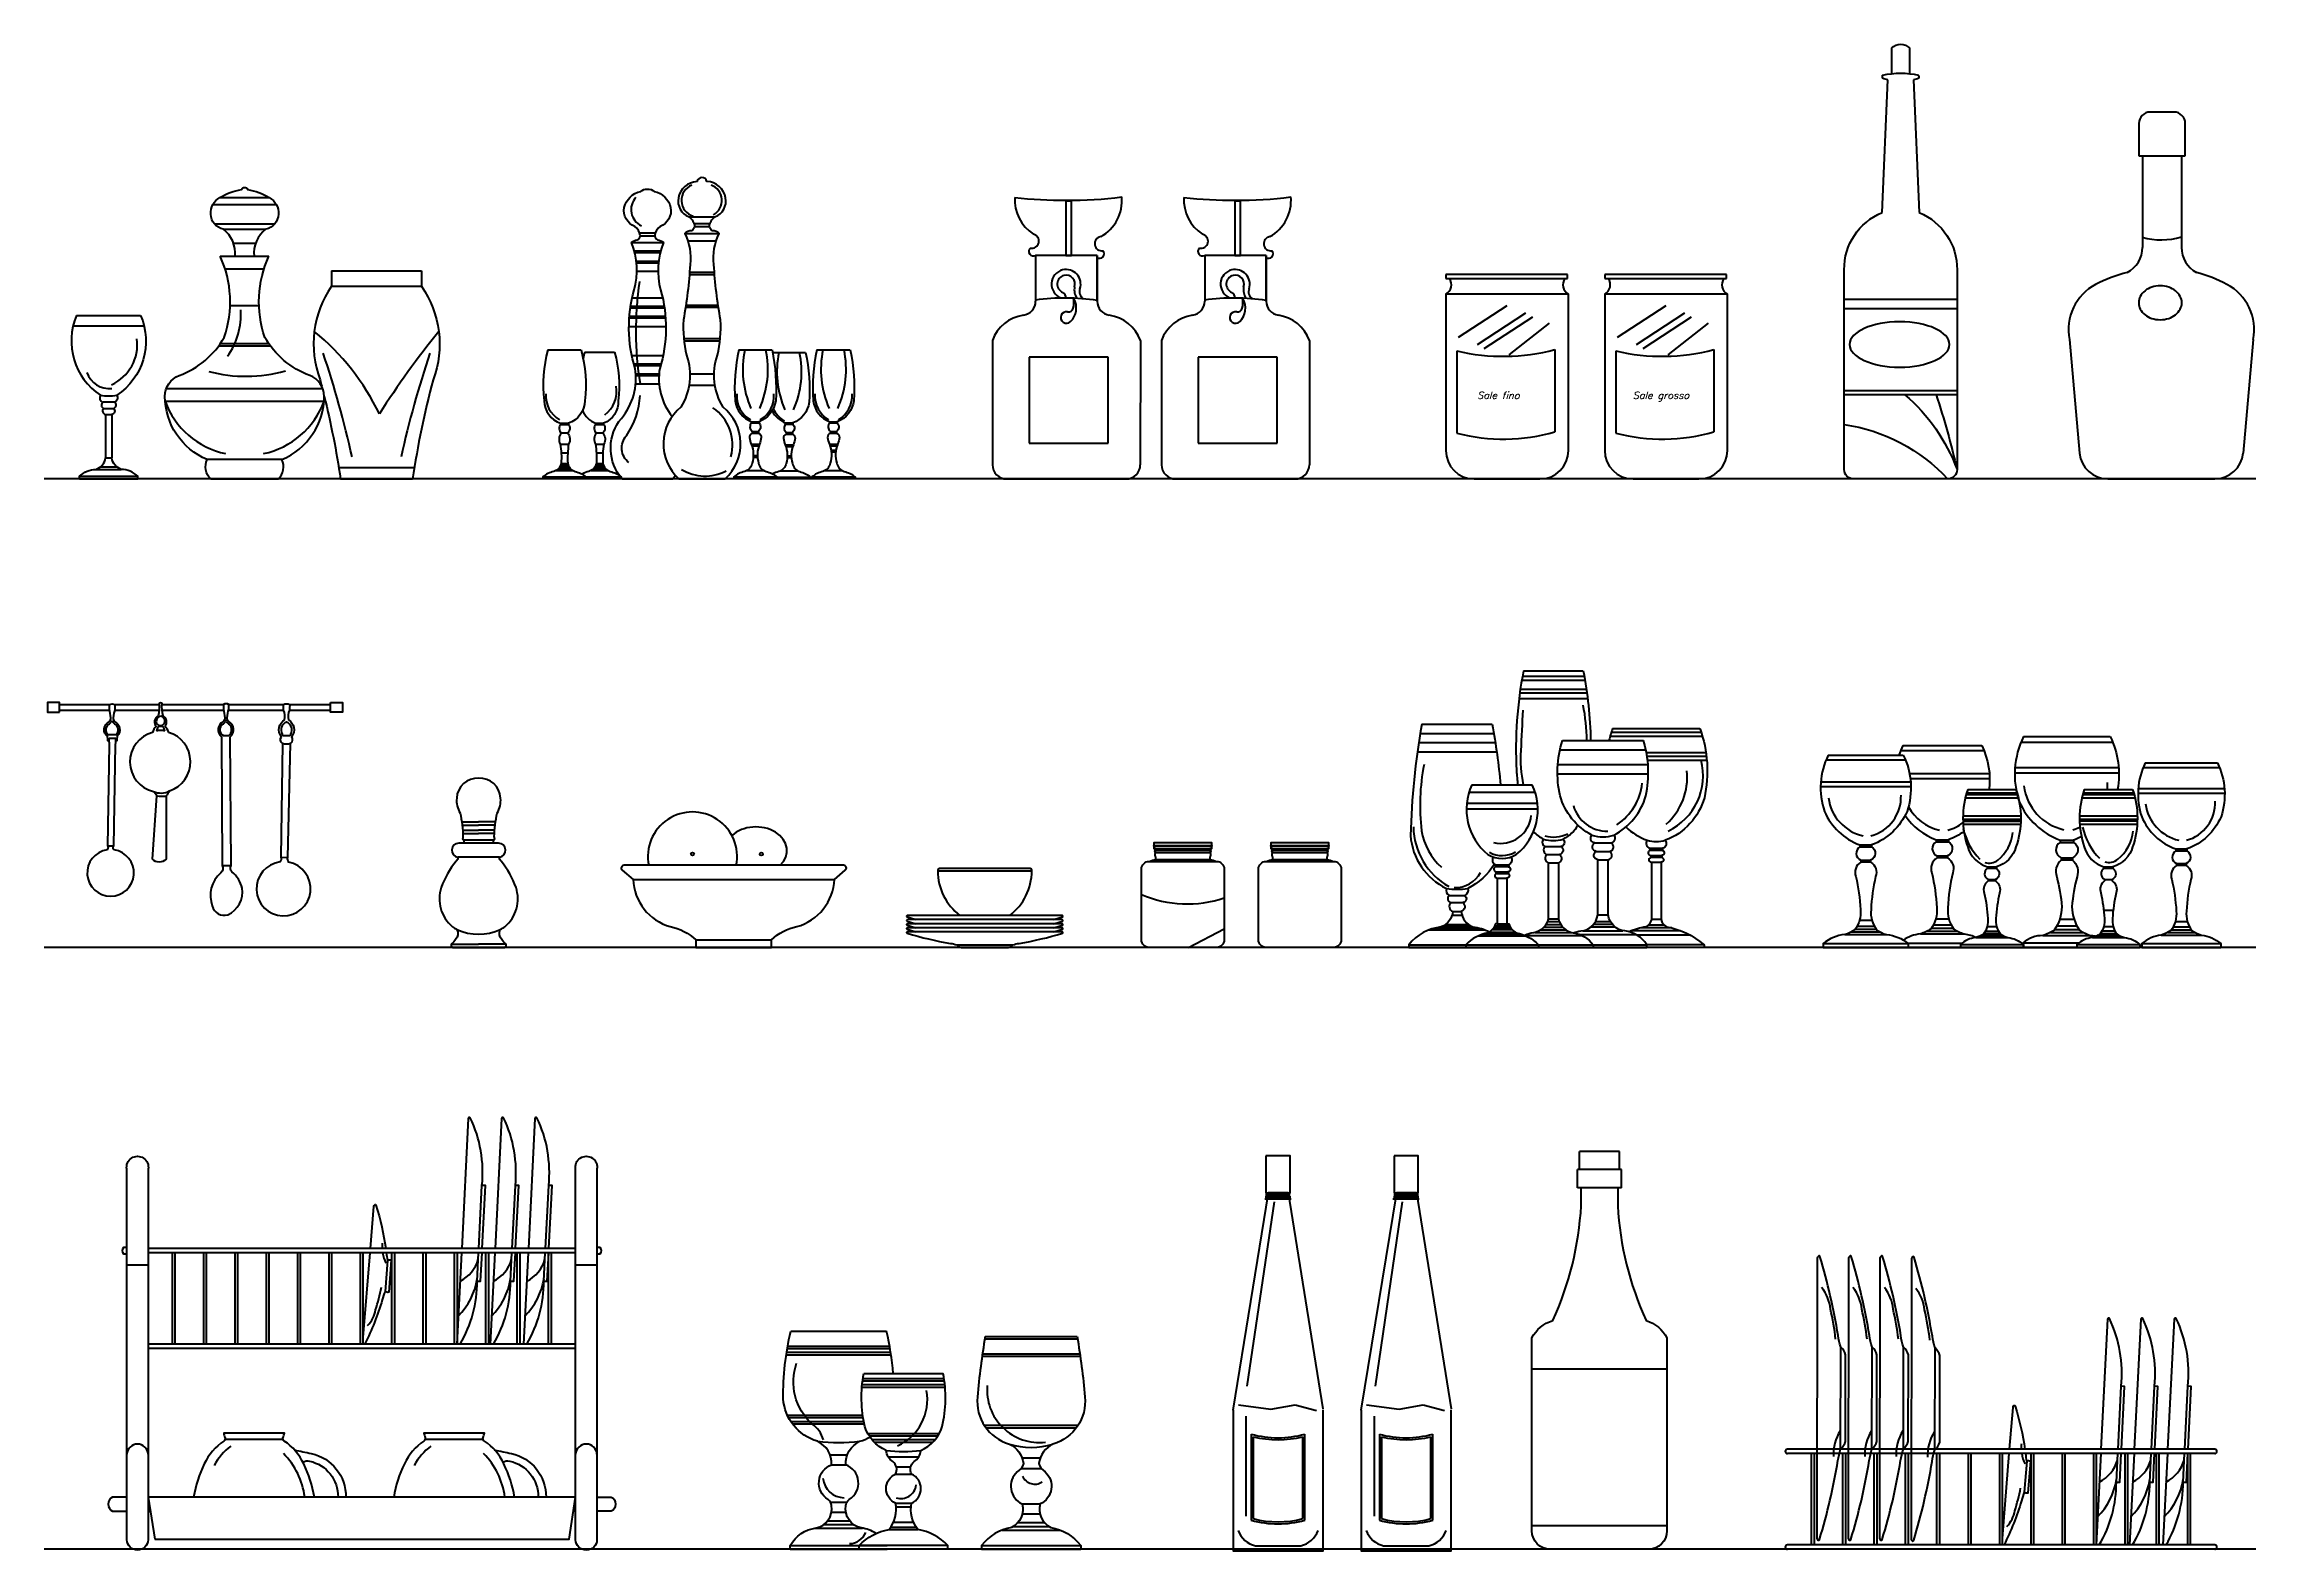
# Model space of a CAD drawing. Header units: millimetres. Extents: x -4763 to 645, y -25 to 217.
# Drawn here: x 244.5 to 399.8, y -11.1 to 94.6 of the extents above; entities that cross this region are included whole.
import ezdxf

# ---------------------------------------------------------------- set-up
doc = ezdxf.new("R2010")
doc.units = ezdxf.units.MM
doc.header["$LTSCALE"] = 0.5
doc.layers.add('acesssorios_coz', color=250, linetype='Continuous', lineweight=9)
doc.styles.add('ITALICC', font='italicc')

msp = doc.modelspace()

# ---------------------------------------------------------------- texts
at = {"layer": 'acesssorios_coz', "color": 7, "lineweight": 40, "style": 'ITALICC'}
for s, p in [('Sale fino', (345.11325, 69.74837)), ('Sale grosso', (356.0328, 69.74837))]:
    msp.add_text(s, height=0.5, dxfattribs=at).set_placement(p)

# ---------------------------------------------------------------- hatches: boundary and pattern name
at = {"layer": 'acesssorios_coz', "lineweight": 40}
h = msp.add_hatch(dxfattribs=at)
h.set_pattern_fill('ANSI38', scale=2.75, angle=-17.6794168, style=0)
h.set_pattern_definition([(27.32058, (-11203.295, 1908.397), (-4.007371, 7.7573), []), (117.32058, (-11203.295, 1908.397), (-15.772042, 11.507229), [21.828125, -13.096875])])
h.paths.add_polyline_path([(327.36225, 34.75275, -0.18824082), (321.54575, 34.9875), (321.54575, 31.81262, 0.414213562), (322.09575, 31.26262), (326.81225, 31.26262, 0.414213562), (327.36225, 31.81262)])

# ---------------------------------------------------------------- linework, layer by layer
at = {"layer": 'acesssorios_coz', "color": 7, "lineweight": 40}
for p, q in [((374.20898, 92.57222), (374.20898, 94.37386)), ((375.46036, 94.37386), (375.46036, 92.57222)), ((373.52997, 82.82143), (373.93839, 92.14398)), ((375.73094, 92.14398), (376.13936, 82.82143)), ((391.55491, 89.07695), (391.55491, 86.80863)), ((394.01521, 89.87695), (392.35491, 89.87695)), ((394.81521, 86.80863), (394.81521, 89.07695)), ((391.55491, 86.80863), (394.81521, 86.80863)), ((391.80424, 86.80863), (391.80424, 80.38748)), ((394.54274, 86.80863), (394.54274, 80.38748)), ((256.86317, 83.87317), (260.33711, 83.87317)), ((256.37053, 83.38628), (260.82976, 83.38628)), ((289.79401, 82.52116), (291.61801, 82.52116)), ((316.24161, 83.63818), (316.24161, 79.80505)), ((316.63074, 83.63818), (316.24161, 83.63818)), ((316.63074, 79.80505), (316.63074, 83.63818)), ((328.10835, 83.63818), (328.10835, 79.80505)), ((328.49748, 83.63818), (328.10835, 83.63818)), ((328.49748, 79.80505), (328.49748, 83.63818)), ((256.48438, 82.03369), (260.7159, 82.03369)), ((257.1054, 81.66503), (260.09488, 81.66503)), ((285.75718, 80.71994), (287.99804, 80.71994)), ((286.32498, 81.39819), (287.43024, 81.39819)), ((286.364, 81.20275), (287.39122, 81.20275)), ((289.50145, 81.36261), (291.91058, 81.36261)), ((289.70671, 80.85108), (291.70532, 80.85108)), ((290.14233, 82.05442), (291.2697, 82.05442)), ((290.18213, 81.85507), (291.22989, 81.85507)), ((256.89292, 79.75895), (260.30736, 79.75895)), ((257.82383, 80.6684), (259.37645, 80.6684)), ((285.95324, 80.13141), (287.80198, 80.13141)), ((285.98352, 80.01337), (287.7717, 80.01337)), ((286.09227, 79.42484), (287.66296, 79.42484)), ((286.10586, 79.30679), (287.64937, 79.30679)), ((318.43888, 79.82339), (314.11969, 79.82339)), ((314.11969, 79.82339), (314.11969, 76.61006)), ((316.24161, 79.80505), (316.63074, 79.80505)), ((318.43888, 79.82339), (318.43888, 76.61006)), ((318.43888, 76.61006), (318.43888, 79.82339)), ((330.30561, 79.82339), (325.98643, 79.82339)), ((325.98643, 79.82339), (325.98643, 76.61006)), ((328.10835, 79.80505), (328.49748, 79.80505)), ((330.30561, 79.82339), (330.30561, 76.61006)), ((330.30561, 76.61006), (330.30561, 79.82339)), ((257.23292, 78.8766), (259.96736, 78.8766)), ((264.71066, 78.7437), (271.01835, 78.7437)), ((264.71066, 77.66697), (271.01835, 77.66697)), ((286.13376, 78.71657), (287.62147, 78.71657)), ((289.82199, 78.48283), (291.59003, 78.48283)), ((289.834, 78.64022), (291.57803, 78.64022)), ((342.90818, 78.48658), (342.90818, 78.19314)), ((351.46036, 78.48658), (342.90818, 78.48658)), ((342.90818, 78.19314), (351.46036, 78.19314)), ((351.46036, 78.19314), (351.46036, 78.48658)), ((362.61737, 78.48658), (354.06518, 78.48658)), ((354.06518, 78.48658), (354.06518, 78.19314)), ((354.06518, 78.19314), (362.61737, 78.19314)), ((362.61737, 78.19314), (362.61737, 78.48658)), ((370.87467, 64.79426), (370.87467, 78.81875)), ((378.79467, 78.81875), (378.79467, 64.79426)), ((257.58622, 76.29995), (259.61406, 76.29995)), ((285.68263, 76.13934), (288.0726, 76.13934)), ((285.70064, 76.25738), (288.05458, 76.25738)), ((285.81353, 76.8476), (287.94169, 76.8476)), ((289.55369, 76.17995), (291.85833, 76.17995)), ((289.5776, 76.33734), (291.83443, 76.33734)), ((342.90818, 77.10429), (342.90818, 66.13426)), ((351.51909, 77.10429), (342.90818, 77.10429)), ((347.19014, 76.28555), (343.7873, 74.06575)), ((351.51909, 66.13426), (351.51909, 77.10429)), ((362.6761, 77.10429), (354.06518, 77.10429)), ((354.06518, 77.10429), (354.06518, 66.13426)), ((358.34715, 76.28555), (354.94431, 74.06575)), ((362.6761, 66.13426), (362.6761, 77.10429)), ((378.79467, 76.73772), (370.87467, 76.73772)), ((378.79467, 76.07059), (370.87467, 76.07059)), ((246.5657, 74.86967), (251.5525, 74.86967)), ((246.81125, 75.61084), (251.30696, 75.61084)), ((285.58213, 74.84085), (288.17309, 74.84085)), ((285.6058, 75.43107), (288.14942, 75.43107)), ((285.61492, 75.54912), (288.14031, 75.54912)), ((348.51346, 75.76602), (345.11062, 73.54623)), ((348.98608, 75.48265), (345.58324, 73.26285)), ((350.16947, 75.05758), (347.33192, 72.83778)), ((359.67047, 75.76602), (356.26763, 73.54623)), ((360.14309, 75.48265), (356.74025, 73.26285)), ((361.32648, 75.05758), (358.48893, 72.83778)), ((256.78021, 73.46477), (260.42008, 73.46477)), ((256.90662, 73.64124), (260.29366, 73.64124)), ((279.88364, 73.19897), (282.21679, 73.19897)), ((282.47099, 73.02514), (284.56582, 73.02514)), ((289.42912, 73.98006), (291.9829, 73.98006)), ((289.44563, 73.82267), (291.9664, 73.82267)), ((293.28157, 73.19897), (295.61472, 73.19897)), ((295.68638, 73.01767), (297.97287, 73.01767)), ((298.7682, 73.19897), (301.10135, 73.19897)), ((311.08727, 73.85052), (311.09031, 65.13391)), ((321.47129, 73.85052), (321.46826, 65.13391)), ((322.95401, 73.85052), (322.95705, 65.13391)), ((333.33803, 73.85052), (333.335, 65.13391)), ((343.69053, 73.11398), (343.69053, 67.35128)), ((350.5676, 73.21249), (350.5676, 67.44979)), ((354.84754, 73.11398), (354.84754, 67.35128)), ((361.72461, 73.21249), (361.72461, 67.44979)), ((386.68303, 73.91463), (387.39205, 65.95677)), ((399.5779, 73.91463), (398.86888, 65.95677)), ((285.78063, 72.80869), (287.97459, 72.80869)), ((285.92237, 72.21846), (287.83285, 72.21846)), ((285.95552, 72.10042), (287.79971, 72.10042)), ((286.06147, 71.5102), (287.69375, 71.5102)), ((289.85677, 71.50055), (291.55525, 71.50055)), ((313.66812, 72.68997), (313.66812, 66.65108)), ((319.20751, 72.68997), (313.66812, 72.68997)), ((319.20751, 66.65108), (319.20751, 72.68997)), ((325.53486, 72.68997), (325.53486, 66.65108)), ((331.07425, 72.68997), (325.53486, 72.68997)), ((331.07425, 66.65108), (331.07425, 72.68997)), ((253.10799, 70.47229), (264.09229, 70.47229)), ((286.054, 70.80193), (287.70123, 70.80193)), ((286.06822, 71.39215), (287.687, 71.39215)), ((289.80012, 70.71359), (291.61191, 70.71359)), ((378.79467, 70.31348), (370.87467, 70.31348)), ((378.79467, 70.04948), (370.87467, 70.04948)), ((249.4634, 69.52869), (248.6548, 69.52869)), ((248.70285, 69.08072), (249.41535, 69.08072)), ((248.84375, 68.66474), (249.27445, 68.66474)), ((253.00549, 69.58994), (264.1948, 69.58994)), ((280.77543, 67.96804), (281.33133, 67.96804)), ((280.83536, 67.36914), (281.27139, 67.36914)), ((283.24045, 67.96804), (283.79636, 67.96804)), ((283.30039, 67.36914), (283.73642, 67.36914)), ((294.1889, 68.14283), (294.71437, 68.14283)), ((294.1889, 68.06537), (294.71437, 68.06537)), ((294.23329, 67.46998), (294.66932, 67.46998)), ((294.23329, 67.35194), (294.66932, 67.35194)), ((294.66932, 67.46998), (294.66932, 67.35194)), ((296.57556, 68.06266), (297.09052, 68.06266)), ((296.57556, 67.98675), (297.09052, 67.98675)), ((296.61906, 67.40327), (297.04638, 67.40327)), ((296.61906, 67.28758), (297.04638, 67.28758)), ((297.04638, 67.40327), (297.04638, 67.28758)), ((299.67553, 68.14283), (300.201, 68.14283)), ((299.67553, 68.06537), (300.201, 68.06537)), ((299.71992, 67.46998), (300.15595, 67.46998)), ((299.71992, 67.35194), (300.15595, 67.35194)), ((300.15595, 67.46998), (300.15595, 67.35194)), ((248.84375, 65.61343), (249.27445, 65.61343)), ((261.22443, 65.49721), (255.97585, 65.49721)), ((280.76235, 66.57731), (281.3444, 66.57731)), ((280.8194, 65.2153), (281.28735, 65.2153)), ((280.82565, 65.97074), (281.2811, 65.97074)), ((283.22738, 66.57731), (283.80943, 66.57731)), ((283.28443, 65.2153), (283.75238, 65.2153)), ((283.29068, 65.97074), (283.74613, 65.97074)), ((294.16028, 66.57731), (294.74233, 66.57731)), ((294.20462, 66.45926), (294.69799, 66.45926)), ((294.30374, 65.67016), (294.59887, 65.67016)), ((294.30936, 65.7882), (294.59324, 65.7882)), ((296.54751, 66.52845), (297.11792, 66.52845)), ((296.59096, 66.41276), (297.07447, 66.41276)), ((296.68811, 65.63944), (296.97733, 65.63944)), ((296.69362, 65.75512), (296.97182, 65.75512)), ((299.64691, 66.57731), (300.22896, 66.57731)), ((299.69125, 66.45926), (300.18462, 66.45926)), ((299.79037, 66.04716), (300.0855, 66.04716)), ((299.796, 66.16521), (300.07987, 66.16521)), ((313.66812, 66.65108), (319.20751, 66.65108)), ((325.53486, 66.65108), (331.07425, 66.65108)), ((247.00444, 64.32892), (251.11376, 64.32892)), ((247.00444, 64.13426), (251.11376, 64.13426)), ((248.17556, 64.80428), (249.94264, 64.80428)), ((248.50415, 64.99698), (249.61405, 64.99698)), ((256.22777, 64.13426), (260.97251, 64.13426)), ((265.21245, 64.92837), (270.51655, 64.92837)), ((265.33588, 64.13426), (270.39312, 64.13426)), ((279.53168, 64.27474), (282.57507, 64.27474)), ((282.57507, 64.13426), (279.53168, 64.13426)), ((280.4518, 64.72181), (281.65495, 64.72181)), ((280.56764, 64.8005), (281.53912, 64.8005)), ((280.64912, 64.8792), (281.45764, 64.8792)), ((280.71006, 64.95789), (281.39669, 64.95789)), ((280.77918, 65.0866), (281.32757, 65.0866)), ((281.99671, 64.27474), (285.0401, 64.27474)), ((285.0401, 64.13426), (281.99671, 64.13426)), ((282.91683, 64.72181), (284.11998, 64.72181)), ((283.03266, 64.8005), (284.00414, 64.8005)), ((283.11414, 64.8792), (283.92266, 64.8792)), ((283.17509, 64.95789), (283.86172, 64.95789)), ((283.24421, 65.0866), (283.7926, 65.0866)), ((285.10101, 64.13426), (288.65421, 64.13426)), ((289.0748, 64.13426), (292.33723, 64.13426)), ((292.92961, 64.27474), (295.973, 64.27474)), ((295.973, 64.13426), (292.92961, 64.13426)), ((293.84973, 64.72181), (295.05288, 64.72181)), ((295.34146, 64.27193), (298.32398, 64.27193)), ((298.32398, 64.13426), (295.34146, 64.13426)), ((298.41624, 64.27474), (301.45963, 64.27474)), ((301.45963, 64.13426), (298.41624, 64.13426)), ((299.33636, 64.72181), (300.53951, 64.72181)), ((312.09031, 64.13426), (320.46826, 64.13426)), ((323.95705, 64.13426), (332.335, 64.13426)), ((344.90818, 64.13426), (349.51909, 64.13426)), ((356.06518, 64.13426), (360.6761, 64.13426)), ((378.13467, 64.13426), (371.53467, 64.13426)), ((389.38416, 64.13426), (396.87677, 64.13426)), ((348.24591, 50.0294), (352.67246, 50.0294)), ((348.29144, 50.28839), (352.62693, 50.28839)), ((348.36434, 50.67689), (352.55403, 50.67689)), ((245.6014, 48.3209), (249.13223, 48.3209)), ((249.49488, 48.3209), (252.60557, 48.3209)), ((252.80736, 48.3209), (257.1149, 48.3209)), ((257.4911, 48.3209), (261.32263, 48.3209)), ((261.76581, 48.3209), (264.62337, 48.3209)), ((348.05452, 48.73441), (352.86385, 48.73441)), ((348.10563, 49.12291), (352.81274, 49.12291)), ((348.14269, 49.38191), (352.77568, 49.38191)), ((245.6014, 47.90847), (249.12972, 47.90847)), ((249.47534, 47.90847), (252.59779, 47.90847)), ((252.88131, 46.75728), (252.53162, 46.75728)), ((252.81514, 47.90847), (257.12593, 47.90847)), ((257.47156, 47.90847), (261.34217, 47.90847)), ((261.74626, 47.90847), (264.62337, 47.90847)), ((341.22468, 46.92922), (346.17484, 46.92922)), ((354.6113, 46.61743), (360.75114, 46.61743)), ((257.11417, 46.13957), (257.48963, 46.13957)), ((341.0113, 45.63423), (346.38821, 45.63423)), ((341.11382, 46.28172), (346.2857, 46.28172)), ((350.92524, 45.13786), (356.95283, 45.13786)), ((351.0947, 45.78535), (356.78336, 45.78535)), ((354.44586, 46.09944), (360.91659, 46.09944)), ((354.52424, 46.35843), (360.8382, 46.35843)), ((374.83495, 45.08165), (380.67932, 45.08165)), ((374.99094, 45.42908), (380.52332, 45.42908)), ((383.28691, 45.67878), (389.71572, 45.67878)), ((383.45851, 46.06095), (389.54413, 46.06095)), ((340.91708, 44.98674), (346.48243, 44.98674)), ((350.77539, 44.10187), (357.10268, 44.10187)), ((356.99386, 44.93395), (361.16756, 44.93395)), ((357.03773, 44.67496), (361.20163, 44.67496)), ((357.07251, 44.41596), (361.22806, 44.41596)), ((369.60101, 44.4236), (375.16708, 44.4236)), ((369.74958, 44.75448), (375.01851, 44.75448)), ((382.84324, 43.5119), (390.1594, 43.5119)), ((382.86184, 43.89407), (390.1408, 43.89407)), ((391.86458, 43.89716), (397.20801, 43.89716)), ((392.00721, 44.21481), (397.06538, 44.21481)), ((344.54199, 42.158), (349.18407, 42.158)), ((344.74326, 42.676), (348.98279, 42.676)), ((350.75419, 43.45438), (357.12388, 43.45438)), ((369.21688, 42.54751), (375.55122, 42.54751)), ((369.23298, 42.8784), (375.53511, 42.8784)), ((375.45511, 43.45918), (381.06575, 43.45918)), ((375.51098, 43.11176), (381.08266, 43.11176)), ((379.43431, 41.98828), (383.04106, 41.98828)), ((379.4731, 42.12058), (383.00227, 42.12058)), ((379.54503, 42.34108), (382.93034, 42.34108)), ((387.61498, 41.99257), (391.22317, 41.99257)), ((387.65378, 42.12492), (391.18437, 42.12492)), ((387.72575, 42.34551), (391.11241, 42.34551)), ((391.49581, 42.09612), (397.57678, 42.09612)), ((391.51127, 42.41376), (397.56132, 42.41376)), ((344.35773, 40.99019), (349.36833, 40.99019)), ((344.3805, 41.37868), (349.34556, 41.37868)), ((379.20786, 40.48888), (383.26751, 40.48888)), ((379.37675, 41.76778), (383.09862, 41.76778)), ((387.38844, 40.49257), (391.44972, 40.49257)), ((387.5574, 41.77198), (391.28075, 41.77198)), ((273.86537, 40.07026), (275.02946, 40.07026)), ((273.88894, 39.8402), (275.02946, 39.8402)), ((273.91404, 39.50012), (275.02946, 39.50012)), ((273.92512, 39.25006), (275.02946, 39.25006)), ((273.99709, 38.80995), (275.02946, 38.80995)), ((276.19355, 40.07026), (275.02946, 40.07026)), ((276.16998, 39.8402), (275.02946, 39.8402)), ((276.14488, 39.50012), (275.02946, 39.50012)), ((276.1338, 39.25006), (275.02946, 39.25006)), ((275.02946, 38.80995), (276.06183, 38.80995)), ((377.32736, 38.82274), (378.18691, 38.82274)), ((379.20612, 40.26838), (383.26925, 40.26838)), ((379.20889, 40.13608), (383.26648, 40.13608)), ((379.21986, 39.91558), (383.25551, 39.91558)), ((387.3867, 40.27198), (391.45145, 40.27198)), ((387.38947, 40.13963), (391.44868, 40.13963)), ((387.40045, 39.91904), (391.43771, 39.91904)), ((261.13473, 37.59639), (261.63923, 37.57)), ((275.02946, 38.57531), (273.99709, 38.57531)), ((276.06183, 38.57531), (275.02946, 38.57531)), ((322.09575, 37.30391), (326.81225, 37.30391)), ((322.44646, 38.41575), (326.46154, 38.41575)), ((322.44646, 38.36075), (326.46154, 38.36075)), ((322.44646, 38.19575), (326.46154, 38.19575)), ((322.55323, 38.08575), (326.35476, 38.08575)), ((322.55323, 37.92075), (326.35476, 37.92075)), ((322.55323, 37.42575), (326.35476, 37.42575)), ((330.30703, 37.30391), (335.02353, 37.30391)), ((330.65774, 38.41575), (334.67282, 38.41575)), ((330.65774, 38.36075), (334.67282, 38.36075)), ((330.65774, 38.19575), (334.67282, 38.19575)), ((330.76451, 38.08575), (334.56605, 38.08575)), ((330.76451, 37.92075), (334.56605, 37.92075)), ((330.76451, 37.42575), (334.56605, 37.42575)), ((349.91456, 38.34587), (351.00381, 38.34587)), ((350.01649, 37.78285), (350.90188, 37.78285)), ((353.36489, 38.59492), (354.51318, 38.59492)), ((353.46759, 38.00666), (354.41048, 38.00666)), ((353.5703, 37.41841), (354.30777, 37.41841)), ((357.23313, 38.22337), (358.12932, 38.22337)), ((358.12932, 38.07454), (357.23313, 38.07454)), ((357.30017, 37.71734), (358.06228, 37.71734)), ((358.06228, 37.5685), (357.30017, 37.5685)), ((357.33742, 37.25595), (358.02503, 37.25595)), ((371.97474, 38.46274), (372.79336, 38.46274)), ((371.97474, 38.32511), (372.79336, 38.32511)), ((372.03837, 37.39008), (372.72972, 37.39008)), ((372.72972, 37.25372), (372.03837, 37.25372)), ((377.32736, 38.67824), (378.18691, 38.67824)), ((377.39418, 37.69645), (378.12009, 37.69645)), ((378.12009, 37.55327), (377.39418, 37.55327)), ((386.02856, 38.79398), (386.97407, 38.79398)), ((386.02856, 38.63503), (386.97407, 38.63503)), ((386.10206, 37.55506), (386.90057, 37.55506)), ((386.90057, 37.39756), (386.10206, 37.39756)), ((394.14336, 38.17473), (394.92923, 38.17473)), ((394.14336, 38.04261), (394.92923, 38.04261)), ((285.87396, 36.03731), (299.99796, 36.03731)), ((307.25549, 36.63992), (313.85549, 36.63992)), ((346.40834, 37.06294), (347.31772, 37.06294)), ((347.31772, 36.93115), (346.40834, 36.93115)), ((346.43627, 36.57973), (347.28979, 36.57973)), ((346.43627, 36.44764), (347.28979, 36.44764)), ((346.52266, 36.13166), (347.20339, 36.13166)), ((350.10642, 37.20186), (350.81195, 37.20186)), ((380.92346, 36.92845), (381.55191, 36.92845)), ((380.92346, 36.8228), (381.55191, 36.8228)), ((380.97231, 36.0358), (381.50306, 36.0358)), ((381.50306, 35.93112), (380.97231, 35.93112)), ((389.10473, 36.93072), (389.73343, 36.93072)), ((389.10473, 36.82502), (389.73343, 36.82502)), ((389.1536, 36.03771), (389.68455, 36.03771)), ((394.20445, 37.14498), (394.86814, 37.14498)), ((394.86814, 37.01407), (394.20445, 37.01407)), ((343.16238, 34.90638), (344.23714, 34.90638)), ((343.27735, 34.40864), (344.12216, 34.40864)), ((342.12863, 32.62419), (345.27089, 32.62419)), ((342.68529, 32.75368), (344.71422, 32.75368)), ((342.89242, 32.88318), (344.5071, 32.88318)), ((343.34984, 33.53067), (344.04968, 33.53067)), ((343.40511, 33.78967), (343.99441, 33.78967)), ((346.26703, 32.65227), (347.45903, 32.65227)), ((346.33876, 32.78177), (347.3873, 32.78177)), ((346.52266, 32.91126), (347.20339, 32.91126)), ((349.7874, 32.69141), (351.13097, 32.69141)), ((349.937, 32.88566), (350.98137, 32.88566)), ((350.03969, 33.07991), (350.87868, 33.07991)), ((350.10642, 33.27415), (350.81195, 33.27415)), ((353.09502, 32.70046), (354.78305, 32.70046)), ((353.29115, 32.89471), (354.58692, 32.89471)), ((353.42193, 33.08895), (354.45614, 33.08895)), ((353.5703, 33.5422), (354.30777, 33.5422)), ((358.7695, 32.63627), (356.59295, 32.63627)), ((358.24851, 32.83052), (357.11393, 32.83052)), ((358.02503, 33.21902), (357.34155, 33.21902)), ((371.79102, 32.76869), (372.97708, 32.76869)), ((371.94912, 33.17102), (372.81897, 33.17102)), ((376.99493, 32.61237), (378.51934, 32.61237)), ((377.13446, 32.84399), (378.37981, 32.84399)), ((377.30046, 33.26644), (378.2138, 33.26644)), ((380.9038, 32.72769), (381.57157, 32.72769)), ((385.81637, 32.79003), (387.18626, 32.79003)), ((385.99898, 33.25473), (387.00366, 33.25473)), ((389.08505, 32.72827), (389.7531, 32.72827)), ((389.68455, 33.85562), (389.1536, 33.85562)), ((393.96699, 32.70844), (395.1056, 32.70844)), ((394.11877, 33.09469), (394.95382, 33.09469)), ((273.11009, 31.4883), (275.02946, 31.4883)), ((276.94882, 31.4883), (275.02946, 31.4883)), ((290.26846, 31.79062), (295.57596, 31.79062)), ((308.58932, 31.44987), (312.52165, 31.44987)), ((340.31344, 31.45687), (344.32019, 31.45687)), ((340.31344, 31.26262), (344.32019, 31.26262)), ((341.72566, 32.49469), (345.67386, 32.49469)), ((344.32019, 31.45687), (349.40587, 31.45687)), ((344.32019, 31.26262), (349.40587, 31.26262)), ((345.17706, 32.06952), (348.549, 32.06952)), ((345.51593, 32.19902), (348.21013, 32.19902)), ((345.94157, 32.32852), (347.78449, 32.32852)), ((346.16868, 32.52277), (347.55738, 32.52277)), ((348.44758, 32.10867), (352.47079, 32.10867)), ((349.15372, 32.30292), (351.76465, 32.30292)), ((349.40587, 31.45687), (353.24695, 31.45687)), ((349.40587, 31.26262), (353.24695, 31.26262)), ((349.56443, 32.49716), (351.35394, 32.49716)), ((350.85562, 31.45687), (357.02245, 31.45687)), ((350.85562, 31.26262), (357.02245, 31.26262)), ((352.28942, 32.18246), (356.24435, 32.18246)), ((352.53327, 32.44146), (355.3448, 32.44146)), ((359.38673, 32.44203), (355.97572, 32.44203)), ((360.0859, 32.11828), (356.3549, 32.11828)), ((361.03467, 31.45687), (357.02245, 31.45687)), ((361.03467, 31.26262), (357.02245, 31.26262)), ((369.40106, 31.54379), (375.36704, 31.54379)), ((369.40106, 31.26262), (375.36704, 31.26262)), ((370.91776, 32.1686), (373.85034, 32.1686)), ((371.38433, 32.35835), (373.38377, 32.35835)), ((371.65814, 32.5481), (373.10996, 32.5481)), ((374.7326, 31.26262), (380.78167, 31.26262)), ((375.34959, 31.55784), (379.12191, 31.55784)), ((376.21753, 32.21389), (379.29674, 32.21389)), ((376.70743, 32.41313), (378.80684, 32.41313)), ((379.02634, 31.47847), (383.44903, 31.47847)), ((379.02634, 31.26262), (383.44903, 31.26262)), ((380.11203, 31.95813), (382.36335, 31.95813)), ((380.47021, 32.1038), (382.00516, 32.1038)), ((380.68041, 32.24947), (381.79496, 32.24947)), ((380.78242, 32.41882), (381.69295, 32.41882)), ((383.43813, 31.58737), (387.34123, 31.58737)), ((383.43813, 31.26262), (389.5645, 31.26262)), ((384.80775, 32.09692), (388.19488, 32.09692)), ((385.34664, 32.31608), (387.65599, 32.31608)), ((385.66289, 32.53525), (387.33974, 32.53525)), ((387.20684, 31.47856), (391.63131, 31.47856)), ((387.20684, 31.26262), (391.63131, 31.26262)), ((388.29297, 31.95841), (390.54519, 31.95841)), ((388.65129, 32.10414), (390.18686, 32.10414)), ((388.86158, 32.24987), (389.97657, 32.24987)), ((388.96363, 32.41928), (389.87452, 32.41928)), ((391.771, 31.53254), (397.30159, 31.53254)), ((391.771, 31.26262), (397.30159, 31.26262)), ((393.12866, 32.13236), (395.94393, 32.13236)), ((393.57657, 32.31452), (395.49602, 32.31452)), ((393.83942, 32.49668), (395.23317, 32.49668)), ((352.1553, 14.39982), (352.1553, 15.67982)), ((355.23471, 15.67982), (352.1553, 15.67982)), ((352.2833, 15.67982), (352.2833, 16.95982)), ((355.10671, 16.95982), (352.2833, 16.95982)), ((355.10671, 15.67982), (355.10671, 16.95982)), ((355.23471, 14.39982), (355.23471, 15.67982)), ((275.04189, 10.14597), (275.26413, 14.56777)), ((277.38265, 10.14597), (277.60488, 14.56777)), ((279.7234, 10.14597), (279.94563, 14.56777)), ((330.45308, 14.05336), (327.95308, -1.19776)), ((331.85308, 14.05336), (334.28803, -1.11391)), ((339.44601, 14.05336), (336.94601, -1.19776)), ((340.84601, 14.05336), (343.28096, -1.11391)), ((355.23471, 14.39982), (352.1553, 14.39982)), ((330.85605, 13.42062), (328.95591, 0.48451)), ((330.21175, 13.62188), (332.05484, 13.62188)), ((330.23616, 13.76188), (332.02541, 13.76188)), ((330.26058, 13.90188), (331.99598, 13.90188)), ((339.84898, 13.42062), (337.94884, 0.48451)), ((339.20468, 13.62188), (341.04777, 13.62188)), ((339.22909, 13.76188), (341.01834, 13.76188)), ((339.25351, 13.90188), (340.98891, 13.90188)), ((281.83587, 10.14597), (251.83587, 10.14597)), ((281.83587, 9.84597), (251.83587, 9.84597)), ((253.53587, 3.43641), (253.53587, 9.84597)), ((253.73587, 3.43641), (253.73587, 9.84597)), ((255.73587, 3.43641), (255.73587, 9.84597)), ((255.93587, 3.43641), (255.93587, 9.84597)), ((257.93587, 3.43641), (257.93587, 9.84597)), ((258.13587, 3.43641), (258.13587, 9.84597)), ((260.13587, 3.43641), (260.13587, 9.84597)), ((260.33587, 3.43641), (260.33587, 9.84597)), ((262.33587, 3.43641), (262.33587, 9.84597)), ((262.53587, 3.43641), (262.53587, 9.84597)), ((264.53587, 3.43641), (264.53587, 9.84597)), ((264.73587, 3.43641), (264.73587, 9.84597)), ((266.73587, 3.43641), (266.73587, 9.84597)), ((266.93587, 3.43641), (266.93587, 9.84597)), ((268.93587, 3.43641), (268.93587, 9.84597)), ((269.13587, 3.43641), (269.13587, 9.84597)), ((271.13587, 3.43641), (271.13587, 9.84597)), ((271.33587, 3.43641), (271.33587, 9.84597)), ((273.33587, 3.43641), (273.33587, 9.84597)), ((273.53587, 3.43641), (273.53587, 9.84597)), ((274.92658, 7.8516), (275.02682, 9.84597)), ((275.53587, 3.43641), (275.53587, 9.84597)), ((275.73587, 3.43641), (275.73587, 9.84597)), ((277.26734, 7.8516), (277.36757, 9.84597)), ((277.73587, 3.43641), (277.73587, 9.84597)), ((277.93587, 3.43641), (277.93587, 9.84597)), ((279.60809, 7.8516), (279.70833, 9.84597)), ((279.93587, 3.43641), (279.93587, 9.84597)), ((280.13587, 3.43641), (280.13587, 9.84597)), ((251.83587, 8.97311), (250.33587, 8.97311)), ((268.6344, 9.30506), (268.4608, 7.13653)), ((283.33587, 8.97311), (281.83587, 8.97311)), ((281.83587, 3.43641), (251.83587, 3.43641)), ((281.83587, 3.13641), (251.83587, 3.13641)), ((296.69135, 3.12308), (303.90502, 3.12308)), ((296.72169, 3.29651), (303.87467, 3.29651)), ((296.9372, 4.33712), (303.6591, 4.33712)), ((310.55867, 3.79723), (317.05968, 3.79723)), ((310.58946, 3.97066), (317.02889, 3.97066)), ((370.6233, -3.92819), (370.63489, 3.22149)), ((372.8233, -3.92819), (372.83489, 3.22149)), ((375.0233, -3.92819), (375.03489, 3.22149)), ((377.23424, -3.98549), (377.24583, 3.16419)), ((296.62236, 2.68949), (303.97404, 2.68949)), ((296.64878, 2.86292), (303.9476, 2.86292)), ((310.3639, 2.58318), (317.25445, 2.58318)), ((310.38951, 2.75662), (317.22884, 2.75662)), ((348.9553, 1.69014), (358.43471, 1.69014)), ((301.93332, 0.42329), (307.76732, 0.42329)), ((301.94902, 0.59673), (307.75162, 0.59673)), ((301.97886, 0.85688), (307.72178, 0.85688)), ((302.00297, 1.03032), (307.69767, 1.03032)), ((302.06145, 1.37719), (307.63919, 1.37719)), ((390.09162, -3.94791), (390.31385, 0.47388)), ((392.43237, -3.94791), (392.6546, 0.47388)), ((394.77312, -3.94791), (394.99536, 0.47388)), ((328.35208, -0.81823), (330.63881, -1.11949)), ((330.63881, -1.11949), (332.33413, -0.82052)), ((332.33413, -0.82052), (333.83, -1.21915)), ((337.34501, -0.81823), (339.63174, -1.11949)), ((339.63174, -1.11949), (341.32706, -0.82052)), ((341.32706, -0.82052), (342.82293, -1.21915)), ((296.70017, -1.55329), (301.9884, -1.55329)), ((296.78512, -1.72672), (302.01392, -1.72672)), ((296.93728, -1.98688), (302.05862, -1.98688)), ((297.05739, -2.16031), (302.09275, -2.16031)), ((302.33594, -2.82986), (307.3647, -2.82986)), ((302.43804, -3.00329), (307.2626, -3.00329)), ((310.51454, -2.26127), (317.10381, -2.26127)), ((310.63343, -2.43471), (316.98492, -2.43471)), ((328.87908, -1.62637), (328.87908, -8.63675)), ((337.87201, -1.62637), (337.87201, -8.63675)), ((257.23062, -3.24357), (261.2974, -3.2461)), ((271.27527, -3.24357), (275.34205, -3.2461)), ((299.68994, -4.33921), (300.90647, -4.33921)), ((302.62725, -3.26344), (307.07339, -3.26344)), ((302.78292, -3.43688), (306.91772, -3.43688)), ((303.7766, -4.47326), (305.92405, -4.47326)), ((314.43968, -4.57457), (313.17867, -4.57457)), ((396.88559, -3.94791), (366.88559, -3.94791)), ((396.88559, -4.24791), (366.88559, -4.24791)), ((368.58559, -10.65748), (368.58559, -4.24791)), ((368.78559, -10.65748), (368.78559, -4.24791)), ((370.78559, -10.65748), (370.78559, -4.24791)), ((370.98559, -10.65748), (370.98559, -4.24791)), ((372.98559, -10.65748), (372.98559, -4.24791)), ((373.18559, -10.65748), (373.18559, -4.24791)), ((375.18559, -10.65748), (375.18559, -4.24791)), ((375.38559, -10.65748), (375.38559, -4.24791)), ((377.38559, -10.65748), (377.38559, -4.24791)), ((377.58559, -10.65748), (377.58559, -4.24791)), ((379.58559, -10.65748), (379.58559, -4.24791)), ((379.78559, -10.65748), (379.78559, -4.24791)), ((381.78559, -10.65748), (381.78559, -4.24791)), ((381.98559, -10.65748), (381.98559, -4.24791)), ((383.98559, -10.65748), (383.98559, -4.24791)), ((384.18559, -10.65748), (384.18559, -4.24791)), ((386.18559, -10.65748), (386.18559, -4.24791)), ((386.38559, -10.65748), (386.38559, -4.24791)), ((388.38559, -10.65748), (388.38559, -4.24791)), ((388.58559, -10.65748), (388.58559, -4.24791)), ((389.9763, -6.24229), (390.07654, -4.24791)), ((390.58559, -10.65748), (390.58559, -4.24791)), ((390.78559, -10.65748), (390.78559, -4.24791)), ((392.31706, -6.24229), (392.41729, -4.24791)), ((392.78559, -10.65748), (392.78559, -4.24791)), ((392.98559, -10.65748), (392.98559, -4.24791)), ((394.65781, -6.24229), (394.75805, -4.24791)), ((394.98559, -10.65748), (394.98559, -4.24791)), ((395.18559, -10.65748), (395.18559, -4.24791)), ((299.79789, -5.03295), (300.79853, -5.03295)), ((304.29669, -5.67992), (305.40636, -5.68473)), ((305.34438, -5.20993), (304.35626, -5.20993)), ((313.10316, -5.28266), (314.51519, -5.28266)), ((383.68412, -4.78882), (383.51052, -6.95735)), ((299.72111, -7.65686), (300.87531, -7.65686)), ((304.29428, -7.72507), (305.40636, -7.72507)), ((251.83587, -8.29575), (251.99141, -8.29575)), ((281.83587, -8.29575), (281.68032, -8.29575)), ((299.26683, -9.21778), (301.32958, -9.21778)), ((299.53083, -8.95763), (301.06559, -8.95763)), ((299.79896, -8.35061), (300.79745, -8.35061)), ((304.14853, -9.0571), (305.55211, -9.0571)), ((304.32628, -7.98522), (305.37436, -7.98522)), ((312.87859, -9.09188), (314.73976, -9.09188)), ((313.17161, -7.78057), (314.44674, -7.78057)), ((313.19091, -8.48486), (314.42744, -8.48486)), ((348.9553, -9.29348), (358.43471, -9.29348)), ((296.90328, -10.69732), (303.69313, -10.69732)), ((298.63345, -9.47794), (301.96297, -9.47794)), ((307.96216, -10.69732), (301.73704, -10.69732)), ((303.8487, -9.57741), (305.85195, -9.57741)), ((303.96871, -9.40397), (305.73193, -9.40397)), ((310.33377, -10.69732), (317.28458, -10.69732)), ((311.76365, -9.61219), (315.8547, -9.61219)), ((312.57207, -9.35204), (315.04628, -9.35204)), ((396.88559, -10.65748), (366.88559, -10.65748)), ((296.90328, -10.95748), (303.69313, -10.95748)), ((307.96216, -10.95748), (301.73704, -10.95748)), ((310.33377, -10.95748), (317.28458, -10.95748)), ((396.88559, -10.95748), (366.88559, -10.95748))]:
    msp.add_line(p, q, dxfattribs=at)
at = {"layer": 'acesssorios_coz', "color": 7, "lineweight": 60}
for p, q in [((399.75943, 64.13426), (244.53958, 64.13426)), ((399.75943, 31.26262), (244.53958, 31.26262)), ((399.75943, -10.95748), (244.53958, -10.95748))]:
    msp.add_line(p, q, dxfattribs=at)
at = {"layer": 'acesssorios_coz', "color": 7, "lineweight": 40}
for points in [[(257.92998, 79.75895, 0.25981918), (257.1054, 81.66503, -0.348758599), (256.22731, 82.7086, -0.300049689), (256.86317, 83.87317, -0.096348673), (258.38632, 84.44789, -0.674791348), (258.81396, 84.44789, -0.096348673), (260.33711, 83.87317, -0.300049689), (260.97297, 82.7086, -0.348758599), (260.09488, 81.66503, 0.25981918), (259.2703, 79.75895)], [(284.91237, 64.37308, -0.339848143), (285.04436, 68.38846, 0.218453988), (286.01686, 71.8958, -0.146480924), (285.95357, 77.39638, 0.162123155), (285.75718, 80.71994, -0.205216417), (286.16111, 80.90619, 0.256648525), (286.364, 81.20275, 0.225737999), (285.98349, 81.85578, -0.361327478), (285.25175, 83.17159, -0.306366118), (286.40303, 84.30221, -0.373960665), (287.35219, 84.30221, -0.306366118), (288.50347, 83.17159, -0.361327478), (287.77173, 81.85578, 0.225737999), (287.39122, 81.20275, 0.256648525), (287.59411, 80.90619, -0.205216417), (287.99804, 80.71994, 0.162123155), (287.80165, 77.39638, -0.146480924), (287.73836, 71.8958, 0.208793933), (288.6092, 68.51364, 0.208793933)], [(292.33723, 64.13426, 0.4563682), (292.18815, 69.17298, -0.224848923), (291.78934, 72.81042, 0.07257058), (292.00805, 75.29568, -0.03145191), (291.5433, 79.17379, -0.143630087), (291.91058, 81.36261, 0.182415131), (291.43684, 81.55257, -0.256648525), (291.22989, 81.85507, -0.225737999), (291.61801, 82.52116, 0.361327478), (292.36439, 83.86328, 0.345271172), (291.05447, 85.00933, 0.808454818), (290.35756, 84.99939, 0.350513676), (289.04763, 83.86328, 0.361327478), (289.79401, 82.52116, -0.225737999), (290.18213, 81.85507, -0.256648525), (289.97518, 81.55257, 0.182415131), (289.50145, 81.36261, -0.143630087), (289.86873, 79.17379, -0.03145191), (289.40398, 75.29568, 0.07257058), (289.62268, 72.81042, -0.224848923), (289.22388, 69.17298, 0.4563682), (289.0748, 64.13426)], [(256.22777, 64.13426, -0.320007071), (255.97585, 65.49721, -0.298551475), (253.00549, 69.92847, -0.304179482), (254.01803, 71.39796, 0.176084715), (257.17633, 74.06962, 0.192094083), (256.89292, 79.75895, 0.192094083)], [(260.97251, 64.13426, 0.320007071), (261.22443, 65.49721, 0.298551475), (264.1948, 69.92847, 0.304179482), (263.18226, 71.39796, -0.176084715), (260.02395, 74.06962, -0.192094083), (260.30736, 79.75895, -0.192094083)], [(264.71066, 78.7437), (264.71066, 77.66697, 0.246756125), (263.89785, 71.09616, -0.001836635), (264.01631, 70.64323, -0.001836635)], [(271.01835, 78.7437), (271.01835, 77.66697, -0.246756125), (271.83116, 71.09616, 0.02791004), (270.39312, 64.13426)], [(246.81125, 75.61084, 0.36375099), (248.4941, 70.01111, 0.527592644), (248.6548, 69.52869, 0.563194437), (248.70285, 69.08072, 0.628576586), (248.84375, 68.66474), (248.84375, 65.61343)], [(251.30696, 75.61084, -0.36375099), (249.6241, 70.01111, -0.527592644), (249.4634, 69.52869, -0.563194437), (249.41535, 69.08072, -0.628576586), (249.27445, 68.66474), (249.27445, 65.61343)], [(279.88364, 73.19897, 0.09439672), (279.62594, 69.62435, 0.315400437), (280.77543, 68.0455), (280.77543, 67.96804, 0.428618545), (280.83536, 67.36914, 0.319642612), (280.76235, 66.57731, -0.052539568), (280.82493, 65.2437, -0.285779557), (280.30346, 64.66024, 0.118919749), (279.53168, 64.27474), (279.53168, 64.13426)], [(282.21679, 73.19897, -0.096137809), (282.48081, 69.62435, -0.315400437), (281.33133, 68.0455), (281.33133, 67.96804, -0.428618545), (281.27139, 67.36914, -0.319642612), (281.3444, 66.57731, 0.052539568), (281.28182, 65.2437, 0.285779557), (281.80329, 64.66024, -0.118919749), (282.57507, 64.27474), (282.57507, 64.13426)], [(282.47099, 73.02514, 0.013035795), (282.35981, 72.5947, 0.013035795)], [(284.56582, 73.02514, -0.101023008), (284.82984, 69.62435, -0.326422591), (283.79636, 68.0455), (283.79636, 67.96804, -0.428618545), (283.73642, 67.36914, -0.319642612), (283.80943, 66.57731, 0.052539568), (283.74685, 65.2437, 0.285779557), (284.26832, 64.66024, -0.118919749), (285.0401, 64.27474), (285.0401, 64.13426)], [(293.28157, 73.19897, 0.069215892), (293.02387, 69.62435, 0.272496793), (294.1889, 68.14283), (294.1889, 68.06537, 0.457951549), (294.23329, 67.46998), (294.23329, 67.35194, 0.341966795), (294.03838, 67.04666, 0.067656471), (294.16028, 66.57731, -0.173863516), (294.22286, 65.2437, -0.285779557), (293.70139, 64.66024, 0.118919749), (292.92961, 64.27474), (292.92961, 64.13426)], [(295.62104, 73.19897, -0.069215892), (295.87874, 69.62435, -0.266064828), (294.71437, 68.14283), (294.71437, 68.06537, -0.432066045), (294.66932, 67.46998), (294.66932, 67.35194, -0.341966795), (294.86423, 67.04666, -0.067656471), (294.74233, 66.57731, 0.173863516), (294.67975, 65.2437, 0.285779557), (295.20122, 64.66024, -0.118919749), (295.973, 64.27474), (295.973, 64.13426)], [(295.68638, 73.01767, 0.00138266), (295.67186, 72.94869, 0.00138266)], [(297.97905, 73.01767, -0.069215892), (298.23161, 69.51455, -0.266064828), (297.09052, 68.06266), (297.09052, 67.98675, -0.432066045), (297.04638, 67.40327), (297.04638, 67.28758, -0.341966795), (297.23739, 66.98842, -0.067656471), (297.11792, 66.52845, 0.173863516), (297.0566, 65.22151, 0.285779557), (297.56764, 64.64972, -0.118919749), (298.32398, 64.27193), (298.32398, 64.13426)], [(298.7682, 73.19897, 0.069215892), (298.5105, 69.62435, 0.272496793), (299.67553, 68.14283), (299.67553, 68.06537, 0.457951549), (299.71992, 67.46998), (299.71992, 67.35194, 0.341966795), (299.52501, 67.04666, 0.067656471), (299.64691, 66.57731, -0.173863516), (299.70949, 65.2437, -0.285779557), (299.18802, 64.66024, 0.118919749), (298.41624, 64.27474), (298.41624, 64.13426)], [(301.10767, 73.19897, -0.069215892), (301.36537, 69.62435, -0.266064828), (300.201, 68.14283), (300.201, 68.06537, -0.432066045), (300.15595, 67.46998), (300.15595, 67.35194, -0.341966795), (300.35086, 67.04666, -0.067656471), (300.22896, 66.57731, 0.173863516), (300.16638, 65.2437, 0.285779557), (300.68785, 64.66024, -0.118919749), (301.45963, 64.27474), (301.45963, 64.13426)], [(264.19472, 69.93393, -0.023201033), (265.33588, 64.13426)], [(285.56394, 65.28272, -0.419863477), (285.39884, 67.16295, 0.14099301), (286.35642, 69.9998, 0.14099301)], [(282.32295, 68.93896, 0.208940108), (283.24045, 68.0455), (283.24045, 67.96804, 0.428618545), (283.30039, 67.36914, 0.319642612), (283.22738, 66.57731, -0.052539568), (283.28996, 65.2437, -0.285779557), (282.76849, 64.66024, 0.070642704), (282.28589, 64.47441, 0.070642704)], [(295.62375, 68.91652, 0.181384077), (296.57556, 68.06266), (296.57556, 67.98675, 0.457951549), (296.61906, 67.40327), (296.61906, 67.28758, 0.341966795), (296.42805, 66.98842, 0.067656471), (296.54751, 66.52845, -0.173863516), (296.60884, 65.22151, -0.285779557), (296.0978, 64.64972, 0.064956779), (295.66072, 64.48707, 0.064956779)], [(247.00444, 64.13426), (247.00444, 64.32892, -0.182905751), (248.17556, 64.80428, 0.275071778), (248.84375, 65.61343)], [(251.11376, 64.13426), (251.11376, 64.32892, 0.182905751), (249.94264, 64.80428, -0.275071778), (249.27445, 65.61343)], [(285.10101, 64.13426, -0.007167451), (285.0401, 64.20652, -0.007167451)], [(288.84166, 64.37142, -0.022935884), (288.65421, 64.13426)], [(348.36434, 50.67689, 0.06119486), (347.87271, 43.67583, 0.020974657), (347.9669, 42.676, 0.020974657)], [(352.55403, 50.67689, -0.042813488), (353.07829, 45.78535, -0.042813488)], [(248.99562, 46.0445, -0.564757783), (249.11168, 47.11093, 0.169870084), (249.2172, 47.3871, -0.01935312), (249.11869, 47.99451), (249.13223, 48.3209, -0.183744427), (249.49488, 48.3209), (249.49488, 47.99451, 0.015458894), (249.37378, 47.38712, 0.168402959), (249.47974, 47.11093, -0.523922832), (249.65565, 46.09685)], [(341.22468, 46.92922, 0.037622778), (340.43526, 39.11244, 0.267531907), (342.95245, 35.40966, 0.383141615), (343.16238, 34.90638, 0.668625454), (343.27735, 34.40864, 0.576756124), (343.40511, 33.78967, -0.276882866), (342.58186, 32.70708, 0.197822421), (340.31344, 31.45687), (340.31344, 31.26262)], [(346.17484, 46.92922, -0.020533528), (346.75166, 42.676, -0.020533528)], [(348.32324, 47.92306, 0.004173642), (348.17347, 45.08016, 0.065887185), (348.34383, 42.676, 0.065887185)], [(354.6113, 46.61743, 0.024283968), (354.3621, 45.78535, 0.024283968)], [(360.75114, 46.61743, -0.138352947), (361.06474, 41.76899, -0.237691099), (358.317, 38.78534, -0.526127805), (358.12932, 38.22337), (358.12932, 38.07454, -0.821740351), (358.06228, 37.71734), (358.06228, 37.5685, -1.028432181), (358.02503, 37.25595), (358.02503, 33.21902, 0.214656071), (358.40975, 32.71398, -0.134463279), (361.03467, 31.45687), (361.03467, 31.26262)], [(261.25874, 45.57111), (261.13473, 37.59639, -0.334831416), (261.1032, 37.26633, 12.780511293), (261.69388, 37.24628, -0.230528516), (261.63923, 37.57), (261.8236, 45.57111)], [(351.8463, 32.28256, -0.067076711), (352.39253, 32.42228, 0.353590119), (353.5703, 33.5422), (353.5703, 37.41841, -0.711919913), (353.46759, 38.00666, -0.71276601), (353.36489, 38.59492, -0.593117193), (353.16331, 39.15185, -0.202524411), (350.92922, 41.90031, -0.129317034), (351.0947, 45.78535)], [(357.02245, 31.26262), (357.02245, 31.45687, 0.225927412), (355.48554, 32.42228, -0.353590119), (354.30777, 33.5422), (354.30777, 37.41841, 0.711919913), (354.41048, 38.00666, 0.71276601), (354.51318, 38.59492, 0.593117193), (354.71476, 39.15185, 0.202524411), (356.94885, 41.90031, 0.129317034), (356.78336, 45.78535, 0.129317034)], [(374.99094, 45.42908, 0.033433088), (374.71359, 44.75448, 0.033433088)], [(380.52332, 45.42908, -0.146435645), (381.04103, 42.34108, -0.146435645)], [(383.45851, 46.06095, 0.197273965), (383.15142, 41.5094, 0.204437285), (386.02856, 38.79398), (386.02856, 38.63503, 0.618660612), (386.10206, 37.55506), (386.10206, 37.39756, 0.314047603), (385.7886, 36.2276, -0.044314296), (386.14953, 34.11756, -0.140725221), (385.62044, 32.47579, -0.071016742), (384.80775, 32.09692, 0.190234931), (383.43813, 31.58737), (383.43813, 31.26262)], [(389.54413, 46.06095, -0.160169521), (390.06495, 42.34551, -0.160169521)], [(341.3845, 44.10027, 0.079503095), (341.21092, 39.45007, 0.174979681), (342.60405, 36.90424)], [(369.74958, 44.75448, 0.197273965), (369.48371, 40.81375, 0.204437285), (371.97474, 38.46274), (371.97474, 38.32511, 0.618660612), (372.03837, 37.39008), (372.03837, 37.25372, 0.365072544), (371.68738, 36.24076, -0.041083441), (372.01363, 33.91807, -0.185189068), (371.62138, 32.49662, -0.071016742), (370.91776, 32.1686, 0.14673051), (369.40106, 31.54379), (369.40106, 31.26262)], [(375.01851, 44.75448, -0.197273965), (375.28439, 40.81375, -0.204437285), (372.79336, 38.46274), (372.79336, 38.32511, -0.618660612), (372.72972, 37.39008), (372.72972, 37.25372, -0.365072544), (373.08072, 36.24076, 0.041083441), (372.75447, 33.91807, 0.185189068), (373.14671, 32.49662, 0.071016742), (373.85034, 32.1686, -0.14673051), (375.36704, 31.54379), (375.36704, 31.26262)], [(392.00721, 44.21481, 0.197273965), (391.75197, 40.4317, 0.204437285), (394.14336, 38.17473), (394.14336, 38.04261, 0.618660612), (394.20445, 37.14498), (394.20445, 37.01407, 0.365072544), (393.86749, 36.04164, -0.041083441), (394.18069, 33.81185, -0.185189068), (393.80414, 32.44726, -0.071016742), (393.12866, 32.13236, 0.155675965), (391.771, 31.53254), (391.771, 31.26262)], [(397.06538, 44.21481, -0.197273965), (397.32062, 40.4317, -0.204437285), (394.92923, 38.17473), (394.92923, 38.04261, -0.618660612), (394.86814, 37.14498), (394.86814, 37.01407, -0.365072544), (395.20509, 36.04164, 0.041083441), (394.8919, 33.81185, 0.185189068), (395.26845, 32.44726, 0.071016742), (395.94393, 32.13236, -0.155675965), (397.30159, 31.53254), (397.30159, 31.26262)], [(253.33984, 42.24729, 0.005352105), (253.10834, 41.89385), (253.09104, 37.46432, -0.442087931), (252.12938, 37.46432), (252.44393, 41.89385, 0.087344643), (252.19914, 42.20837)], [(276.48359, 37.59291, -0.02792533), (276.42868, 37.58984), (275.02946, 37.58984), (273.63024, 37.58984, -0.02792533), (273.57533, 37.59291, -0.152582415), (273.46012, 37.31186, 0.090330212), (272.4075, 35.47147, 0.307887874), (273.19069, 32.72117, 0.026250124), (273.50771, 32.5134, -0.325064678), (273.40607, 31.83443, -0.084261137), (273.13123, 31.51337, 0.244441831), (273.09778, 31.4335, 0.246249788), (273.20628, 31.26262), (275.02946, 31.26262), (276.85263, 31.26262, 0.246249788), (276.96114, 31.4335, 0.244441831), (276.92768, 31.51337, -0.084261137), (276.65285, 31.83443, -0.325064678), (276.55121, 32.5134, 0.026250124), (276.86823, 32.72117, 0.307887874), (277.65142, 35.47147, 0.090330212), (276.5988, 37.31186, -0.152582415), (276.48359, 37.59291, 0.945666617), (276.42868, 38.57531), (276.06183, 38.57531), (276.06183, 38.80995, 0.512375737), (276.15082, 38.93362, -0.060947789), (276.12929, 39.03907, -0.056137798), (276.33706, 40.69338, 0.149254134), (276.57183, 41.74285, 0.41078963), (275.02946, 43.14125, 0.41078963), (273.48709, 41.74285, 0.149254134), (273.72186, 40.69338, -0.056137798), (273.92963, 39.03907, -0.060947789), (273.9081, 38.93362, 0.512375737), (273.99709, 38.80995), (273.99709, 38.57531), (273.63024, 38.57531, 0.945666617), (273.57533, 37.59291)], [(344.74326, 42.676, 0.345191077), (345.86738, 37.78301, 0.281155422), (347.85868, 37.78301, 0.345191077), (348.98279, 42.676, 0.345191077)], [(379.54503, 42.34108, 0.168712358), (379.54503, 38.31973, 0.25971015), (380.92346, 36.92845, 0.25971015)], [(382.93034, 42.34108, -0.168712358), (382.93034, 38.31973, -0.25971015), (381.55191, 36.92845, -0.25971015)], [(387.72575, 42.34551, 0.168712358), (387.72575, 38.32256, 0.25971015), (389.10473, 36.93072, 0.25971015)], [(391.11241, 42.34551, -0.168712358), (391.11241, 38.32256, -0.25971015), (389.73343, 36.93072, -0.25971015)], [(375.14202, 40.51798, 0.154510097), (377.32736, 38.82274), (377.32736, 38.67824, 0.618660612), (377.39418, 37.69645), (377.39418, 37.55327, 0.365072544), (377.02563, 36.48967, -0.041083441), (377.36819, 34.05084, -0.185189068), (376.95633, 32.55832, -0.071016742), (376.21753, 32.21389, 0.120485115), (375.02465, 31.78257, 0.120485115)], [(349.06002, 39.39232, 0.096322583), (349.77398, 38.86188, 0.571886878), (349.91456, 38.34587, 0.657659152), (350.01649, 37.78285, 0.575937141), (350.10642, 37.20186), (350.10642, 33.27415, -0.284364569), (349.06286, 32.28059, 0.081386376), (348.45326, 32.11131, 0.081386376)], [(352.18527, 39.85174, -0.157973188), (351.1444, 38.86188, -0.571886878), (351.00381, 38.34587, -0.657659152), (350.90188, 37.78285, -0.575937141), (350.81195, 37.20186), (350.81195, 33.27415, 0.284364569), (351.85551, 32.28059, -0.216307867), (353.24695, 31.45687), (353.24695, 31.26262)], [(355.54568, 39.71958, 0.098966647), (357.04545, 38.78534, 0.526127805), (357.23313, 38.22337), (357.23313, 38.07454, 0.821740351), (357.30017, 37.71734), (357.30017, 37.5685, 1.028432181), (357.33742, 37.25595), (357.33742, 33.21902, -0.214656071), (356.95269, 32.71398, 0.055490622), (355.78462, 32.36518, 0.055490622)], [(379.27662, 39.4015, -0.067630473), (378.18691, 38.82274), (378.18691, 38.67824, -0.618660612), (378.12009, 37.69645), (378.12009, 37.55327, -0.365072544), (378.48863, 36.48967, 0.041083441), (378.14607, 34.05084, 0.185189068), (378.55793, 32.55832, 0.071016742), (379.29674, 32.21389, -0.084100668), (380.15519, 31.97173)], [(387.52547, 39.03556, -0.029886887), (386.97407, 38.79398), (386.97407, 38.63503, -0.618660612), (386.90057, 37.55506), (386.90057, 37.39756, -0.314047603), (387.21404, 36.2276, 0.044314296), (386.8531, 34.11756, 0.140725221), (387.3822, 32.47579, 0.071016742), (388.19488, 32.09692, -0.048280325), (388.57716, 32.06755, -0.048280325)], [(249.00179, 38.37654, -0.276130877), (248.94973, 38.11148, 13.140225632), (249.44535, 38.11148, -0.289484413), (249.3933, 38.37654)], [(346.23029, 37.61089, 0.444410391), (346.40834, 37.06294, 0.332749761), (346.40834, 36.93115, 0.77903663), (346.43627, 36.57973, 0.284550613), (346.43472, 36.44764, 0.767326092), (346.52266, 36.13166)], [(347.49576, 37.61089, -0.444410391), (347.31772, 37.06294, -0.332749761), (347.31772, 36.93115, -0.77903663), (347.28979, 36.57973, -0.295102669), (347.28979, 36.44764, -0.773014716), (347.20339, 36.13166)], [(257.02335, 37.00794, -0.374552279), (256.92777, 36.50001, 0.31625852), (256.33808, 34.17464, 0.42969616), (257.42183, 33.55348, 0.336756854), (258.42588, 35.43289, 0.173506056), (257.7087, 36.56372, -0.299026291), (257.65585, 37.00794)], [(316.01247, 32.26055, 0.560049887), (316.04159, 32.30731, 0.338066569), (315.93512, 32.36262), (315.37175, 32.36262, 0.00682577), (316.01247, 32.54612, 0.565855482), (316.04159, 32.59288, 0.338066569), (315.93512, 32.6482), (315.37175, 32.6482, 0.00682577), (316.01247, 32.8317, 0.565855482), (316.04159, 32.87846, 0.338066569), (315.93512, 32.93377), (315.37175, 32.93377, 0.00682577), (316.01247, 33.11727, 0.565855482), (316.04159, 33.16403, 0.338066569), (315.93512, 33.21934), (315.37175, 33.21934, 0.00682577), (316.01247, 33.40285, 0.565855482), (316.04159, 33.44961, 0.338066569), (315.93512, 33.50492), (312.30296, 33.50492, 0.233903203), (313.85549, 36.63992, 0.446325651), (313.73207, 36.80492), (307.3789, 36.80492, 0.446325651), (307.25549, 36.63992, 0.233903203), (308.80802, 33.50492), (305.17585, 33.50492, 0.338066569), (305.06938, 33.44961, 0.560049887), (305.0985, 33.40285, 0.00682577), (305.73922, 33.21934), (305.17585, 33.21934, 0.338066569), (305.06938, 33.16403, 0.560049887), (305.0985, 33.11727, 0.00682577), (305.73922, 32.93377), (305.17585, 32.93377, 0.338066569), (305.06938, 32.87846, 0.560049887), (305.0985, 32.8317, 0.00682577), (305.73922, 32.6482), (305.17585, 32.6482, 0.338066569), (305.06938, 32.59288, 0.560049887), (305.0985, 32.54612, 0.00682577), (305.73922, 32.36262), (305.17585, 32.36262, 0.338066569), (305.06938, 32.30731, 0.560049887), (305.0985, 32.26055, 0.032020581), (308.14074, 31.55282, -0.048383104), (308.58932, 31.44987, 0.139435583), (308.88448, 31.26262), (312.22649, 31.26262, 0.139435583), (312.52165, 31.44987, -0.048383104), (312.97023, 31.55282, 0.032020581), (316.01247, 32.26055)], [(346.32352, 37.11479, -0.144324569), (344.44706, 35.40966, -0.383141615), (344.23714, 34.90638, -0.668625454), (344.12216, 34.40864, -0.576756124), (343.99441, 33.78967, 0.276882866), (344.81765, 32.70708, -0.090132022), (345.98227, 32.35587, -0.090132022)], [(346.52266, 36.13166), (346.52266, 32.91126), (346.38946, 32.91126, -0.197069571), (345.86169, 32.28211, 0.161200243), (344.32019, 31.45687), (344.32019, 31.26262)], [(347.20339, 36.13166), (347.20339, 32.91126), (347.3366, 32.91126, 0.197069571), (347.86437, 32.28211, -0.161200243), (349.40587, 31.45687), (349.40587, 31.26262)], [(380.92346, 36.92845), (380.92346, 36.8228, 0.564499566), (380.97231, 36.0358), (380.97231, 35.93112, 0.338101336), (380.70286, 35.0843, -0.041083441), (380.95332, 33.30119, -0.185189068), (380.65219, 32.20995, -0.071016742), (380.11203, 31.95813, 0.155675965), (379.02634, 31.47847), (379.02634, 31.26262)], [(381.55191, 36.92845), (381.55191, 36.8228, -0.564499566), (381.50306, 36.0358), (381.50306, 35.93112, -0.338101336), (381.77251, 35.0843, 0.041083441), (381.52205, 33.30119, 0.185189068), (381.82318, 32.20995, 0.071016742), (382.36335, 31.95813, -0.155675965), (383.44903, 31.47847), (383.44903, 31.26262)], [(389.10473, 36.93072), (389.10473, 36.82502, 0.564499566), (389.1536, 36.03771), (389.1536, 35.93299, 0.338101336), (388.88404, 35.08583, -0.041083441), (389.13459, 33.302, -0.185189068), (388.83335, 32.21033, -0.071016742), (388.29297, 31.95841, 0.155675965), (387.20684, 31.47856), (387.20684, 31.26262)], [(389.73343, 36.93072), (389.73343, 36.82502, -0.564499566), (389.68455, 36.03771), (389.68455, 35.93299, -0.338101336), (389.95412, 35.08583, 0.041083441), (389.70356, 33.302, 0.185189068), (390.0048, 32.21033, 0.071016742), (390.54519, 31.95841, -0.155675965), (391.63131, 31.47856), (391.63131, 31.26262)], [(275.2822, 10.14597), (275.50382, 14.55572), (275.26413, 14.56777, 0.137050145), (274.44345, 19.31718, 0.688082333), (274.30138, 19.27086), (273.84278, 10.14597)], [(277.62295, 10.14597), (277.84458, 14.55572), (277.60488, 14.56777, 0.137050145), (276.78421, 19.31718, 0.688082333), (276.64214, 19.27086), (276.18354, 10.14597)], [(279.96371, 10.14597), (280.18533, 14.55572), (279.94563, 14.56777, 0.137050145), (279.12496, 19.31718, 0.688082333), (278.98289, 19.27086), (278.52429, 10.14597)], [(354.97871, 14.39982), (354.97871, 13.14586, 0.094097077), (356.97111, 5.08691, -0.20767263), (358.43471, 3.86614), (358.43471, -9.67748, -0.414213562), (357.15471, -10.95748), (350.2353, -10.95748, -0.414213562), (348.9553, -9.67748), (348.9553, 3.86614, -0.20767263), (350.41889, 5.08691, 0.094097077), (352.4113, 13.14586), (352.4113, 14.39982)], [(267.43642, 10.14597), (267.67129, 13.07986, -0.338066569), (267.75921, 13.22041, -0.560049887), (267.82041, 13.17515, -0.038944617), (268.51195, 10.14597, -0.038944617)], [(250.33587, 9.74546), (250.13587, 9.74546, -0.367460088), (250.13587, 10.24546), (250.33587, 10.24546)], [(268.54757, 9.84597, 0.041652174), (268.6344, 9.30506, -0.256421472), (268.89591, 9.32938), (268.71512, 7.07091, -0.256421472), (268.4608, 7.13653)], [(273.72532, 3.43641, 0.134433773), (274.92658, 7.8516), (275.16628, 7.83955), (275.26712, 9.84597)], [(276.06607, 3.43641, 0.134433773), (277.26734, 7.8516), (277.50704, 7.83955), (277.60787, 9.84597)], [(278.40683, 3.43641, 0.134433773), (279.60809, 7.8516), (279.84779, 7.83955), (279.94863, 9.84597)], [(283.33587, 10.24546), (283.53587, 10.24546, -0.367460088), (283.53587, 9.74546), (283.33587, 9.74546)], [(369.17121, 9.57082, 0.560049887), (369.08628, 9.62389, 0.338066569), (368.9854, 9.43048), (368.95369, -10.1318, 0.338066569), (369.05394, -10.32554, 0.560049887), (369.13904, -10.27274, 0.032020581), (370.43478, -4.74349, -0.048383104), (370.6233, -3.92819, 0.139435583), (370.96462, -3.39209), (370.97447, 2.68429, 0.139435583), (370.63489, 3.22149, -0.048383104), (370.44902, 4.03739, 0.032020581), (369.17121, 9.57082)], [(371.37121, 9.57082, 0.560049887), (371.28628, 9.62389, 0.338066569), (371.1854, 9.43048), (371.15369, -10.1318, 0.338066569), (371.25394, -10.32554, 0.560049887), (371.33904, -10.27274, 0.032020581), (372.63478, -4.74349, -0.048383104), (372.8233, -3.92819, 0.139435583), (373.16462, -3.39209), (373.17447, 2.68429, 0.139435583), (372.83489, 3.22149, -0.048383104), (372.64902, 4.03739, 0.032020581), (371.37121, 9.57082)], [(373.57121, 9.57082, 0.560049887), (373.48628, 9.62389, 0.338066569), (373.3854, 9.43048), (373.35369, -10.1318, 0.338066569), (373.45394, -10.32554, 0.560049887), (373.53904, -10.27274, 0.032020581), (374.83478, -4.74349, -0.048383104), (375.0233, -3.92819, 0.139435583), (375.36462, -3.39209), (375.37447, 2.68429, 0.139435583), (375.03489, 3.22149, -0.048383104), (374.84902, 4.03739, 0.032020581), (373.57121, 9.57082)], [(375.78215, 9.51352, 0.560049887), (375.69722, 9.5666, 0.338066569), (375.59634, 9.37318), (375.56463, -10.1891, 0.338066569), (375.66488, -10.38284, 0.560049887), (375.74998, -10.33004, 0.032020581), (377.04572, -4.80079, -0.048383104), (377.23424, -3.98549, 0.139435583), (377.57556, -3.44939), (377.58541, 2.62699, 0.139435583), (377.24583, 3.16419, -0.048383104), (377.05996, 3.9801, 0.032020581), (375.78215, 9.51352)], [(268.26952, 6.53, -0.041624711), (267.0415, 3.44523, -0.050276193), (267.03996, 3.43641, -0.050276193)], [(390.33192, -3.94791), (390.55354, 0.46184), (390.31385, 0.47388, 0.137050145), (389.49318, 5.2233, 0.688082333), (389.3511, 5.17697), (388.8925, -3.94791)], [(392.67267, -3.94791), (392.8943, 0.46184), (392.6546, 0.47388, 0.137050145), (391.83393, 5.2233, 0.688082333), (391.69186, 5.17697), (391.23326, -3.94791)], [(395.01343, -3.94791), (395.23505, 0.46184), (394.99536, 0.47388, 0.137050145), (394.17468, 5.2233, 0.688082333), (394.03261, 5.17697), (393.57401, -3.94791)], [(266.94114, 3.43641, -0.014729424), (266.93587, 3.44249)], [(296.90328, -10.95748), (296.90328, -10.69732, -0.241584431), (298.71085, -9.46704, 0.401071203), (299.80334, -7.89942, 0.184409145), (299.55777, -7.4596, -0.625958873), (299.79789, -5.03295, 0.304056236), (298.80827, -3.3827, -0.313173849), (296.40822, -0.40543, -0.059936513), (296.9372, 4.33712)], [(304.12398, 1.37719, 0.037566853), (303.6591, 4.33712)], [(310.58946, 3.97066, 0.025267941), (310.04753, -0.26487, 0.36520897), (312.27901, -3.57687, -0.255254453), (313.26724, -4.94626, -0.192780428), (312.82578, -5.53396, 0.534024), (313.17161, -7.78057, -0.366446664), (312.43706, -9.42647, 0.192355267), (310.33377, -10.69732), (310.33377, -10.95748)], [(317.02889, 3.97066, -0.025267941), (317.57083, -0.26487, -0.36520897), (315.33934, -3.57687, 0.255254453), (314.35111, -4.94626, 0.192780428), (314.79258, -5.53396, -0.534024), (314.44674, -7.78057, 0.366446664), (315.18129, -9.42647, -0.192355267), (317.28458, -10.69732), (317.28458, -10.95748)], [(299.22526, -3.28053, 0.183734544), (298.4277, -2.17916, -0.300656329), (297.34695, 2.10394)], [(301.73704, -10.95748), (301.73848, -10.69732, -0.168461432), (303.8487, -9.57741, 0.2099071), (304.29428, -7.72507, -0.652621368), (304.29428, -5.68473, 0.350014346), (304.10861, -4.80011, -0.255286772), (303.64188, -4.02726, -0.218443976), (302.1344, -2.35127, -0.10330363), (302.06145, 1.37719)], [(307.96216, -10.95748), (307.96216, -10.69732, 0.168461432), (305.85195, -9.57741, -0.2099071), (305.40636, -7.72507, 0.652621368), (305.40636, -5.68473, -0.350014346), (305.59203, -4.80011, 0.255286772), (306.05876, -4.02726, 0.218443976), (307.56624, -2.35127, 0.10330363), (307.63919, 1.37719)], [(382.48614, -3.94791), (382.72101, -1.01403, -0.338066569), (382.80894, -0.87348, -0.560049887), (382.87013, -0.91874, -0.038944617), (383.56167, -3.94791, -0.038944617)], [(263.50045, -7.29575, 0.073279607), (262.74984, -4.96743, 0.140770734), (261.38588, -3.37139, -0.303755237), (261.29413, -3.11558, 0.068596041), (261.39232, -2.80616), (257.13625, -2.80351, 0.068596041), (257.23406, -3.11305, -0.303755237), (257.14199, -3.36875, 0.140770734), (255.77604, -4.96309, 0.073439876), (255.02165, -7.29575, 0.073439876)], [(277.54509, -7.29575, 0.073279607), (276.79449, -4.96743, 0.140770734), (275.43052, -3.37139, -0.303755237), (275.33877, -3.11558, 0.068596041), (275.43697, -2.80616), (271.18089, -2.80351, 0.068596041), (271.27871, -3.11305, -0.303755237), (271.18663, -3.36875, 0.140770734), (269.82069, -4.96309, 0.073439876), (269.0663, -7.29575, 0.073439876)], [(302.92009, -9.8518, 0.116798815), (301.88557, -9.46704, -0.401071203), (300.79308, -7.89942, -0.184409145), (301.03865, -7.4596, 0.625958873), (300.79853, -5.03295, -0.304056236), (301.78814, -3.3827, 0.057215246), (302.49257, -3.08518)], [(262.107, -3.99024, 0.005157724), (263.28346, -4.23735, -0.355230836), (265.71234, -7.29575, -0.355230836)], [(276.15164, -3.99024, 0.005157724), (277.3281, -4.23735, -0.355230836), (279.75699, -7.29575, -0.355230836)], [(383.59729, -4.24791, 0.041652174), (383.68412, -4.78882, -0.256421472), (383.94564, -4.7645), (383.76484, -7.02297, -0.256421472), (383.51052, -6.95735)], [(388.77504, -10.65748, 0.134433773), (389.9763, -6.24229), (390.216, -6.25433), (390.31684, -4.24791)], [(391.11579, -10.65748, 0.134433773), (392.31706, -6.24229), (392.55676, -6.25433), (392.6576, -4.24791)], [(393.45655, -10.65748, 0.134433773), (394.65781, -6.24229), (394.89751, -6.25433), (394.99835, -4.24791)], [(262.70233, -4.86706, -0.267163028), (263.16417, -4.77426, -0.356029906), (265.1623, -7.29575, -0.356029906)], [(276.74698, -4.86706, -0.267163028), (277.20882, -4.77426, -0.356029906), (279.20694, -7.29575, -0.356029906)], [(250.33587, -7.29575), (249.33587, -7.29575, 0.605541464), (249.33587, -8.29575), (250.33587, -8.29575)], [(283.33587, -7.29575), (284.33587, -7.29575, -0.605541464), (284.33587, -8.29575), (283.33587, -8.29575)], [(383.31924, -7.56388, -0.041624711), (382.09122, -10.64866, -0.050276193), (382.08968, -10.65748, -0.050276193)], [(381.99086, -10.65748, -0.014729424), (381.98559, -10.6514)]]:
    msp.add_lwpolyline(points, format="xyb", dxfattribs=at)
for points in [[(296.24317, 64.71005), (297.42226, 64.71005)], [(249.10763, 45.75063), (249.01057, 45.75066), (248.98743, 46.20551), (249.66155, 46.20551), (249.63804, 45.75066), (249.54097, 45.75066)], [(315.37175, 33.21934), (305.73922, 33.21934)], [(315.37175, 32.93377), (305.73922, 32.93377)], [(315.37175, 32.6482), (305.73922, 32.6482)], [(312.30296, 33.50492), (308.80802, 33.50492)], [(315.37175, 32.36262), (305.73922, 32.36262)], [(331.85308, 14.05336), (330.45308, 14.05336)], [(340.84601, 14.05336), (339.44601, 14.05336)], [(266.93587, 3.89318), (267.41241, 9.84597)], [(273.8277, 9.84597), (273.50557, 3.43641)], [(276.16846, 9.84597), (275.84633, 3.43641)], [(278.50921, 9.84597), (278.18708, 3.43641)], [(327.98531, -1.18221), (327.98531, -11.06471), (334.30208, -11.06471), (334.30208, -1.18221)], [(336.97823, -1.18221), (336.97823, -11.06471), (343.29501, -11.06471), (343.29501, -1.18221)], [(329.25488, -2.87822), (329.25488, -8.91978)], [(329.39488, -3.06022), (329.39488, -8.81267)], [(332.87294, -8.81267), (332.87294, -3.06022)], [(333.01294, -8.91978), (333.01294, -2.87822)], [(338.24781, -2.87822), (338.24781, -8.91978)], [(338.38781, -3.06022), (338.38781, -8.81267)], [(341.86587, -8.81267), (341.86587, -3.06022)], [(342.00587, -8.91978), (342.00587, -2.87822)], [(381.98559, -10.2007), (382.46213, -4.24791)], [(388.87743, -4.24791), (388.55529, -10.65748)], [(391.21818, -4.24791), (390.89605, -10.65748)], [(393.55893, -4.24791), (393.2368, -10.65748)], [(329.55311, -10.71471), (332.72614, -10.71471)], [(338.54604, -10.71471), (341.71907, -10.71471)]]:
    msp.add_lwpolyline(points, dxfattribs=at)
for points in [[(245.6014, 47.77728), (245.6014, 48.44608), (244.76048, 48.44608), (244.76048, 47.77728)], [(264.62337, 48.44608), (265.46428, 48.44608), (265.46428, 47.77728), (264.62337, 47.77728)], [(330.287, 16.64875), (330.287, 14.05336), (331.98093, 14.05336), (331.98093, 16.64875)], [(339.27993, 16.64875), (339.27993, 14.05336), (340.97386, 14.05336), (340.97386, 16.64875)], [(252.29729, -10.26224), (281.37444, -10.26224), (281.83587, -7.29575), (251.83587, -7.29575)]]:
    msp.add_lwpolyline(points, close=True, dxfattribs=at)
for points in [[(252.53162, 47.50864, 0.469218443), (252.39174, 46.77476, 0.160689656), (252.14696, 46.3554, 0.781199133), (252.19914, 42.20837, 0.22311119), (253.33984, 42.24729, 0.728957521), (253.26597, 46.3554, 0.160689656), (253.02119, 46.77476, 0.469218443), (252.88131, 47.50864, -0.078179568), (252.81137, 48.38231, 0.38666586), (252.60156, 48.38231, -0.078179568)], [(257.65585, 37.00794), (257.58573, 46.05133, 0.558277786), (257.48458, 47.12371, -0.218634095), (257.36999, 47.38712, -0.015458894), (257.4911, 47.99451), (257.4911, 48.3209, 0.239710663), (257.1149, 48.3209), (257.1149, 47.99451, 0.01935312), (257.21341, 47.3871, -0.194949484), (257.10199, 47.11519, 0.551716161), (256.98364, 46.05133), (257.02335, 37.00794)], [(261.76581, 48.3209, -0.039141867), (261.74626, 47.90847, 0.139375074), (261.67442, 47.2401, -0.456603479), (261.89713, 46.05133, -0.380378671), (261.8236, 45.57111, -0.082659517), (261.54044, 45.51961, -0.082637049), (261.25874, 45.57111, -0.380378671), (261.18521, 46.05133, -0.456174629), (261.41401, 47.2401, 0.139375074), (261.34217, 47.90847, -0.039065118), (261.32263, 48.3209, -0.160312605)], [(261.7666, 46.13957, 0.483261386), (261.65348, 47.01939, -0.035435951), (261.54117, 47.10453, -0.035435952), (261.42886, 47.01939, 0.483261386), (261.31574, 46.13957)], [(249.10558, 45.93966), (249.54303, 45.93966, -0.020616933), (249.52758, 45.49396), (249.3933, 38.37654), (249.00179, 38.37654), (249.12102, 45.49396, -0.020616933)], [(326.81225, 31.26262), (322.09575, 31.26262, -0.414213562), (321.54575, 31.81262), (321.54575, 36.75391, -0.414213562), (322.09575, 37.30391, -0.060284897), (322.55323, 37.42575), (322.55323, 37.59075, -0.268651447), (322.55323, 37.92075, -0.85647747), (322.55323, 38.08575), (322.55323, 38.19575), (322.44646, 38.19575), (322.44646, 38.36075, -1), (322.44646, 38.41575), (322.44646, 38.63575), (326.46154, 38.63575), (326.46154, 38.41575, -1), (326.46154, 38.36075), (326.46154, 38.19575), (326.35476, 38.19575), (326.35476, 38.08575, -0.85647747), (326.35476, 37.92075, -0.268651447), (326.35476, 37.59075), (326.35476, 37.42575, -0.060284897), (326.81225, 37.30391, -0.414213562), (327.36225, 36.75391), (327.36225, 31.81262, -0.414213562)], [(335.02353, 31.26262), (330.30703, 31.26262, -0.414213562), (329.75703, 31.81262), (329.75703, 36.75391, -0.414213562), (330.30703, 37.30391, -0.060284897), (330.76451, 37.42575), (330.76451, 37.59075, -0.268651447), (330.76451, 37.92075, -0.85647747), (330.76451, 38.08575), (330.76451, 38.19575), (330.65774, 38.19575), (330.65774, 38.36075, -1), (330.65774, 38.41575), (330.65774, 38.63575), (334.67282, 38.63575), (334.67282, 38.41575, -1), (334.67282, 38.36075), (334.67282, 38.19575), (334.56605, 38.19575), (334.56605, 38.08575, -0.85647747), (334.56605, 37.92075, -0.268651447), (334.56605, 37.59075), (334.56605, 37.42575, -0.060284897), (335.02353, 37.30391, -0.414213562), (335.57353, 36.75391), (335.57353, 31.81262, -0.414213562)], [(295.57596, 31.79062, -0.144846389), (297.36564, 32.72352, 0.322652603), (299.99796, 36.03731), (300.76583, 36.6772, 0.701472587), (300.63908, 37.02731), (285.23285, 37.02731, 0.701472587), (285.10609, 36.6772), (285.87396, 36.03731, 0.323957746), (288.47879, 32.72352, -0.144846389), (290.26846, 31.79062), (290.26846, 31.26262), (295.57596, 31.26262)], [(250.33587, -10.29575), (250.33587, -4.29575), (250.33587, 15.70425, -1.213991923), (251.83587, 15.70425), (251.83587, -4.29575), (251.83587, -10.29575, -0.964543512)], [(283.33587, -10.29575, -0.964543512), (281.83587, -10.29575), (281.83587, -4.29575), (281.83587, 15.70425, -1.213991923), (283.33587, 15.70425), (283.33587, -4.29575)]]:
    msp.add_lwpolyline(points, format="xyb", close=True, dxfattribs=at)
for centre in [(290.04048, 37.81642), (294.86628, 37.81642)]:
    msp.add_circle(centre, 0.11, dxfattribs=at)
for centre, radius, start, end in [((392.35491, 89.07695), 0.8, 90, 180), ((394.01521, 89.07695), 0.8, 0, 90), ((286.97267, 83.03619), 1.24429, 137.1181987, 245.5239866), ((290.41697, 83.68515), 1.15324, 111.7150881, 253.4952903), ((290.96366, 83.68069), 1.14114, 298.5590144, 70.5256808), ((315.55289, 83.73134), 2.89593, 176.7877475, 236.8549208), ((315.96566, 110.99217), 27.29926, 263.0481845, 270.6582439), ((316.59291, 110.99217), 27.29926, 269.3417561, 277.5289708), ((317.28557, 83.66879), 2.89593, 299.0101039, 5.1407145), ((327.41963, 83.73134), 2.89593, 176.7877475, 236.8549208), ((327.8324, 110.99217), 27.29926, 263.0481845, 270.6582439), ((328.45964, 110.99217), 27.29926, 269.3417561, 277.5289708), ((329.15231, 83.66879), 2.89593, 299.0101039, 5.1407145), ((313.85659, 80.82087), 0.49869, 257.7301255, 76.9133508), ((318.76759, 80.64358), 0.49869, 98.9516738, 278.1348992), ((325.72333, 80.82087), 0.49869, 257.7301255, 76.9133508), ((330.63433, 80.64358), 0.49869, 98.9516738, 278.1348992), ((393.11419, 85.68133), 4.7686, 253.8265145, 287.3802773), ((313.96264, 80.09837), 0.31667, 132.0330725, 299.7324278), ((318.60972, 79.93061), 0.31667, 236.1325969, 43.8319522), ((325.82938, 80.09837), 0.31667, 132.0330725, 299.7324278), ((330.47646, 79.93061), 0.31667, 236.1325969, 43.8319522), ((389.80424, 80.38748), 2, 297.9630659, 0), ((396.54274, 80.38748), 2, 180, 242.0369341), ((309.24498, 74.50745), 23.18468, 171.3414127, 189.1968035), ((316.26048, 77.80853), 1.02508, 103.6793767, 248.6872543), ((316.26048, 77.80853), 0.62508, 103.6793767, 248.6872543), ((316.26057, 77.80817), 1.02544, 341.4650734, 103.6793767), ((316.26057, 77.80817), 0.62544, 341.4650734, 103.6793767), ((328.12722, 77.80853), 1.02508, 103.6793767, 248.6872543), ((328.12722, 77.80853), 0.62508, 103.6793767, 248.6872543), ((328.12731, 77.80817), 1.02544, 341.4650734, 103.6793767), ((328.12731, 77.80817), 0.62544, 341.4650734, 103.6793767), ((342.56411, 77.75514), 0.7362, 297.862573, 36.6378991), ((351.86316, 77.75514), 0.7362, 143.3621009, 242.137427), ((353.72112, 77.75514), 0.7362, 297.862573, 36.6378991), ((363.02017, 77.75514), 0.7362, 143.3621009, 242.137427), ((390.19791, 74.61724), 3.58441, 117.8800936, 191.3041178), ((393.00188, 69.24653), 9.64298, 103.5533424, 117.6842983), ((393.05579, 75.76615), 1.92149, 90, 108.027657), ((393.05579, 75.76615), 1.92149, 71.972343, 90), ((393.38648, 69.76515), 9.12543, 61.5113355, 76.0380097), ((396.06302, 74.61724), 3.58441, 348.6958822, 62.1199064), ((313.11969, 76.61006), 1, 278.3270943, 0), ((316.20647, 62.27909), 14.55296, 81.1413735, 98.2860491), ((315.77358, 76.81279), 0.48823, 1.7598971, 57.8616774), ((316.43426, 76.19587), 0.33607, 258.7940861, 346.9808452), ((315.62932, 76.13361), 1.34889, 314.6257932, 29.1033417), ((315.00957, 76.52529), 1.79836, 346.9808452, 9.1987874), ((317.91598, 77.4166), 1.07976, 169.7162155, 214.0224629), ((317.82042, 77.2852), 0.61975, 161.4650734, 233.2648664), ((319.43888, 76.61006), 1, 180, 261.6729057), ((324.98643, 76.61006), 1, 278.3270943, 0), ((328.0732, 62.27909), 14.55296, 81.1413735, 98.2860491), ((327.64031, 76.81279), 0.48823, 1.7598971, 57.8616774), ((328.301, 76.19587), 0.33607, 258.7940861, 346.9808452), ((327.49605, 76.13361), 1.34889, 314.6257932, 29.1033417), ((326.8763, 76.52529), 1.79836, 346.9808452, 9.1987874), ((329.78272, 77.4166), 1.07976, 169.7162155, 214.0224629), ((329.68716, 77.2852), 0.61975, 161.4650734, 233.2648664), ((331.30561, 76.61006), 1, 180, 261.6729057), ((392.4848, 76.49776), 0.9434, 152.2026534, 180), ((392.4848, 76.49776), 0.9434, 180, 207.7973466), ((392.76004, 76.35266), 1.25455, 128.1572209, 152.2026534), ((392.76004, 76.64286), 1.25455, 207.7973466, 231.8427791), ((392.93906, 76.12481), 1.54431, 108.027657, 128.1572209), ((393.17252, 76.12481), 1.54431, 51.8427791, 71.972343), ((393.35154, 76.35266), 1.25455, 27.7973466, 51.8427791), ((393.35154, 76.64286), 1.25455, 308.1572209, 332.2026534), ((393.62678, 76.49776), 0.9434, 0, 27.7973466), ((393.62678, 76.49776), 0.9434, 332.2026534, 0), ((253.40169, 75.65166), 4.93909, 323.9747772, 4.1037889), ((313.66152, 72.90821), 2.7413, 98.3270943, 159.8946669), ((316.28943, 75.46482), 0.40919, 78.7940861, 314.6257932), ((318.89705, 72.90821), 2.7413, 20.1053331, 81.6729057), ((325.52826, 72.90821), 2.7413, 98.3270943, 159.8946669), ((328.15617, 75.46482), 0.40919, 78.7940861, 314.6257932), ((330.76378, 72.90821), 2.7413, 20.1053331, 81.6729057), ((392.93906, 76.87071), 1.54431, 231.8427791, 251.972343), ((393.05579, 77.22938), 1.92149, 251.972343, 270), ((393.05579, 77.22938), 1.92149, 270, 288.027657), ((393.17252, 76.87071), 1.54431, 288.027657, 308.1572209), ((247.98291, 73.55508), 3.08863, 294.5439309, 7.4925023), ((252.96786, 61.47461), 16.73255, 25.5631296, 51.0195683), ((196.46882, 50.20451), 71.374, 12.5206752, 18.601931), ((319.55319, 35.9635), 61.01337, 140.8531679, 147.5569462), ((339.26018, 50.20451), 71.374, 161.398069, 167.4793248), ((300.34966, 71.81649), 6.78388, 168.2413911, 203.7643949), ((288.54663, 71.81649), 6.78388, 336.2356051, 11.7586089), ((302.61311, 71.66284), 6.6482, 168.2413911, 203.7643949), ((291.04614, 71.66284), 6.6482, 336.2356051, 11.7586089), ((305.8363, 71.81649), 6.78388, 168.2413911, 203.7643949), ((294.03326, 71.81649), 6.78388, 336.2356051, 11.7586089), ((346.93043, 87.03056), 14.28874, 256.8945192, 284.7468134), ((358.08744, 87.03056), 14.28874, 256.8945192, 284.7468134), ((249.14724, 72.18707), 1.72053, 199.5576163, 274.6847728), ((258.69595, 81.48775), 10.15003, 255.0830335, 285.8183312), ((249.0591, 73.53719), 3.57106, 260.8965981, 279.1034019), ((281.66761, 69.96003), 1.92457, 175.413472, 239.9261453), ((282.69772, 70.25992), 2.01674, 305.8238847, 11.2108441), ((295.06553, 69.96003), 1.92457, 175.413472, 239.9261453), ((293.83076, 69.96003), 1.92457, 300.0738547, 4.586528), ((300.55217, 69.96003), 1.92457, 175.413472, 239.9261453), ((299.31739, 69.96003), 1.92457, 300.0738547, 4.586528), ((258.43359, 71.55579), 5.75876, 199.9602397, 258.3294535), ((258.76669, 71.55579), 5.75876, 281.6705465, 340.0397603), ((289.72317, 66.54128), 3.12522, 344.3283038, 55.8521352), ((297.43466, 69.84352), 1.88607, 203.9613682, 239.9261453), ((281.05338, 74.97104), 6.93111, 267.701712, 272.298288), ((283.5184, 74.97104), 6.93111, 267.701712, 272.298288), ((346.95088, 79.83998), 12.90727, 255.3687172, 286.2726155), ((358.10789, 79.83998), 12.90727, 255.3687172, 286.2726155), ((344.90818, 66.13426), 2, 180, 270), ((349.51909, 66.13426), 2, 270, 0), ((356.06518, 66.13426), 2, 180, 270), ((360.6761, 66.13426), 2, 270, 0), ((389.38416, 66.13426), 2, 185.091398, 270), ((396.87677, 66.13426), 2, 270, 354.908602), ((290.92056, 67.51471), 3.17416, 238.5644081, 297.8217665), ((312.09031, 65.13426), 1, 180.0199421, 270), ((320.46826, 65.13426), 1, 270, 359.9800579), ((323.95705, 65.13426), 1, 180.0199421, 270), ((332.335, 65.13426), 1, 270, 359.9800579), ((257.303, 47.80575), 0.54842, 69.9413134, 110.0586866), ((338.36445, 45.49891), 14.45568, 1.1354069, 11.0264673), ((249.34105, 46.5301), 0.48, 125.1693497, 222.5483276), ((248.79512, 47.37131), 0.5235, 300.9779573, 326.5716688), ((249.29571, 47.0307), 0.08236, 29.1179513, 140.6543439), ((249.7963, 47.37131), 0.5235, 213.4283312, 239.0220427), ((249.25037, 46.5301), 0.48, 317.4516724, 54.8306503), ((252.76461, 47.13267), 0.35925, 93.6991677, 217.3852874), ((253.57074, 46.17185), 1.19269, 150.6033248, 166.8708682), ((252.69256, 47.12893), 0.30249, 225.1329369, 304.4848201), ((252.65988, 47.15681), 0.34416, 306.3417664, 76.2922077), ((251.84219, 46.17185), 1.19269, 13.1291318, 29.3966752), ((257.30992, 46.54619), 0.45129, 123.5086208, 244.2931116), ((256.79133, 47.37131), 0.5235, 300.9779573, 329.81352), ((257.29156, 47.09536), 0.04939, 17.9985714, 165.0749234), ((257.79251, 47.37131), 0.5235, 209.8653457, 239.0220427), ((257.18109, 46.54491), 0.50941, 307.2786202, 47.8314276), ((252.70646, 45.52099), 0.96851, 72.1273724, 107.8726276), ((355.50502, 43.17711), 4.34634, 311.5142812, 6.308859), ((356.66248, 43.3243), 4.30674, 295.3778946, 14.6833953), ((352.65481, 43.26073), 4.07483, 303.8657622, 353.2723304), ((372.00942, 41.85127), 2.8533, 285.0556791, 2.1745531), ((387.10446, 43.09297), 3.66149, 187.6886591, 257.0015055), ((386.06862, 42.70774), 3.29556, 353.6895731, 2.1745531), ((252.78758, 44.82263), 2.94887, 263.307782, 276.2445077), ((290.04048, 37.64106), 3.13116, 348.6960465, 191.3039535), ((346.74334, 40.74728), 2.18279, 257.3859966, 353.8531407), ((354.25053, 41.89655), 2.48077, 195.8053716, 270.7428498), ((372.90625, 42.18481), 3.17012, 187.6886591, 257.0015055), ((378.30544, 42.73092), 3.32863, 208.5499451, 257.0015055), ((395.03761, 41.74792), 3.04332, 187.6886591, 257.0015055), ((394.17665, 41.42773), 2.73917, 285.0556791, 2.1745531), ((345.54128, 39.80582), 4.90544, 181.0446665, 240.3841458), ((350.45919, 41.05911), 2.3016, 252.6798509, 287.3201491), ((350.47502, 41.1983), 2.19169, 253.6611692, 296.9572361), ((353.93903, 41.34693), 2.32812, 250.5369893, 289.4630107), ((377.36377, 42.38071), 2.99597, 285.0556791, 308.1263366), ((383.33431, 40.44388), 4.18588, 191.4172319, 225.4417825), ((379.81314, 39.65644), 2.91476, 309.1534397, 353.576902), ((386.06862, 42.70774), 3.29556, 285.0556791, 294.1913422), ((391.79616, 40.56136), 4.27131, 191.4172319, 225.4417825), ((388.20313, 39.75785), 2.97425, 309.1534397, 353.576902), ((346.86725, 39.45204), 1.74227, 239.3114812, 302.5650017), ((357.68122, 41.16731), 2.46537, 255.0555091, 284.9444909), ((381.0366, 38.15926), 0.98128, 253.1064077, 308.9537167), ((389.45156, 38.23011), 1.0013, 253.1064077, 308.9537167), ((343.51914, 37.57637), 2.11486, 269.1110523, 330.1553692), ((324.75471, 42.32122), 8.00506, 246.3675736, 289.01019), ((343.69976, 39.96807), 4.61926, 260.6897287, 279.3102713), ((275.02946, 36.0079), 3.81147, 246.4684154, 293.5315846), ((270.83952, 10.2673), 2.59218, 174.3509773, 182.6827866), ((270.83952, 10.2673), 2.59218, 189.3542952, 206.227584), ((272.59266, 10.0854), 2.50902, 296.88571, 343.9607287), ((274.93341, 10.0854), 2.50902, 296.88571, 343.9607287), ((277.27417, 10.0854), 2.50902, 296.88571, 343.9607287), ((270.15283, 8.80905), 4.84625, 315.4192791, 350.6961602), ((272.49358, 8.80905), 4.84625, 315.4192791, 350.6961602), ((274.83434, 8.80905), 4.84625, 315.4192791, 350.6961602), ((253.20095, 10.43433), 15.30562, 342.5313618, 348.6604165), ((271.49182, 5.84722), 3.29384, 156.9565607, 168.0365111), ((367.1104, 5.61924), 2.81293, 5.6669665, 39.20638), ((369.3104, 5.61924), 2.81293, 5.6669665, 39.20638), ((371.5104, 5.61924), 2.81293, 5.6669665, 39.20638), ((373.72133, 5.56194), 2.81293, 5.6669665, 39.20638), ((265.69756, 6.22343), 2.13783, 316.1237789, 349.6631924), ((350.27099, 1.43566), 20.13897, 6.6697425, 12.7987971), ((352.47099, 1.43566), 20.13897, 6.6697425, 12.7987971), ((354.67099, 1.43566), 20.13897, 6.6697425, 12.7987971), ((356.88192, 1.37836), 20.13897, 6.6697425, 12.7987971), ((302.91933, -0.43564), 3.60244, 294.7722122, 9.8179535), ((314.385, 0.19804), 3.66808, 174.7536427, 276.5635154), ((331.13391, 3.84863), 6.98436, 254.3931855, 285.6068145), ((331.13391, 3.84863), 7.12436, 255.8715417, 284.1284583), ((340.12684, 3.84863), 6.98436, 254.3931855, 285.6068145), ((340.12684, 3.84863), 7.12436, 255.8715417, 284.1284583), ((373.19653, -4.30521), 3.08517, 147.3679596, 182.713797), ((375.39653, -4.30521), 3.08517, 147.3679596, 182.713797), ((377.59653, -4.30521), 3.08517, 147.3679596, 182.713797), ((379.80746, -4.36251), 3.08517, 147.3679596, 182.713797), ((251.08587, -4.33456), 0.751, 2.9625709, 177.0374291), ((260.35521, -7.27946), 4.47652, 127.4535659, 150.5263887), ((257.54867, -7.97443), 5.31833, 7.3316039, 44.6290867), ((274.39986, -7.27946), 4.47652, 127.4535659, 150.5263887), ((271.59332, -7.97443), 5.31833, 7.3316039, 44.6290867), ((282.58587, -4.33456), 0.751, 2.9625709, 177.0374291), ((300.29821, 8.73479), 12.20874, 262.9902417, 277.0097583), ((304.85032, 6.67821), 10.77346, 263.5596746, 276.4403254), ((313.80918, 1.05557), 4.87862, 251.7208663, 288.2791337), ((366.88559, -4.09791), 0.15, 90, 270), ((385.88924, -3.82658), 2.59218, 174.3509773, 182.6827866), ((385.88924, -3.82658), 2.59218, 189.3542952, 206.227584), ((396.88559, -4.09791), 0.15, 270, 90), ((300.67952, -5.85385), 1.48609, 184.5887457, 269.9313969), ((314.06047, -5.46879), 0.92461, 203.2424066, 304.4102083), ((385.20255, -5.28484), 4.84625, 315.4192791, 350.6961602), ((387.64238, -4.00848), 2.50902, 296.88571, 343.9607287), ((387.5433, -5.28484), 4.84625, 315.4192791, 350.6961602), ((389.98314, -4.00848), 2.50902, 296.88571, 343.9607287), ((389.88406, -5.28484), 4.84625, 315.4192791, 350.6961602), ((392.32389, -4.00848), 2.50902, 296.88571, 343.9607287), ((304.67817, -6.33457), 1.06417, 251.0989084, 353.7909723), ((368.25067, -3.65955), 15.30562, 342.5313618, 348.6604165), ((386.54155, -8.24666), 3.29384, 156.9565607, 168.0365111), ((331.13391, -2.19293), 6.98436, 254.3931855, 285.6068145), ((331.13391, -2.19293), 6.84436, 255.2807677, 284.7192323), ((340.12684, -2.19293), 6.98436, 254.3931855, 285.6068145), ((340.12684, -2.19293), 6.84436, 255.2807677, 284.7192323), ((380.74728, -7.87045), 2.13783, 316.1237789, 349.6631924), ((301.06564, -9.34767), 1.20898, 269.1553483, 339.0197666), ((329.91225, -9.07412), 1.67943, 200.1201886, 257.6523841), ((332.367, -9.07412), 1.67943, 282.3476159, 339.8798114), ((338.90518, -9.07412), 1.67943, 200.1201886, 257.6523841), ((341.35993, -9.07412), 1.67943, 282.3476159, 339.8798114), ((366.88559, -10.80748), 0.15, 90, 270), ((396.88559, -10.80748), 0.15, 270, 90)]:
    msp.add_arc(centre, radius, start, end, dxfattribs=at)
at = {"layer": 'acesssorios_coz', "color": 7, "lineweight": 40, "extrusion": (0, 0, -1)}
for centre, major_axis, start_param, end_param in [((374.83467, 93.76093), (0.61935, 0.61935), 4.702092529, 6.293481759), ((374.56313, 92.29326), (0.71108, 0.71108), 3.894555996, 4.096227204), ((374.10616, 93.36927), (-0.87449, 0.87449), 4.063061269, 4.386160075), ((374.83467, 87.02811), (3.94516, 3.94516), -1.013711216, -0.557085111), ((375.56318, 93.36927), (0.87449, 0.87449), 1.897025232, 2.220124039), ((375.10621, 92.29326), (-0.71108, 0.71108), 2.186958103, 2.388629311), ((375.14553, 78.86762), (-3.02015, 3.02015), 5.48634535, 6.680678566), ((374.52381, 78.86762), (3.02015, 3.02015), -0.397493259, 0.796839957), ((366.6151, 60.21931), (9.19978, 9.19978), -0.071109299, 0.426079643), ((315.64737, 49.98662), (45.8631, 45.8631), 0.47091544, 0.555066128), ((369.05973, 55.71958), (-8.75104, 8.75104), 0.932580405, 1.608529629), ((371.53467, 64.79426), (-0.46669, 0.46669), 3.926990817, 5.497787144), ((378.13467, 64.79426), (-0.46669, 0.46669), 2.35619449, 3.926990817)]:
    msp.add_ellipse(centre, major_axis=major_axis, ratio=1, start_param=start_param, end_param=end_param, dxfattribs=at)
msp.add_ellipse((374.76135, 73.57094), major_axis=(3.50835, 0), ratio=0.453703827, dxfattribs=at)
at = {"layer": 'acesssorios_coz', "color": 7, "lineweight": 40}
msp.add_ellipse((294.4879, 38.06682), major_axis=(2.17933, 0), ratio=0.758608917, start_param=-0.679961636, end_param=2.454647297, dxfattribs=at)

msp.set_redraw_order([(e.dxf.handle, doc.entitydb.next_handle()) for e in msp.query("TEXT MTEXT ATTDEF DIMENSION ARC_DIMENSION")])  # texts and dimensions are drawn at this point

doc.saveas('drawing.dxf')
